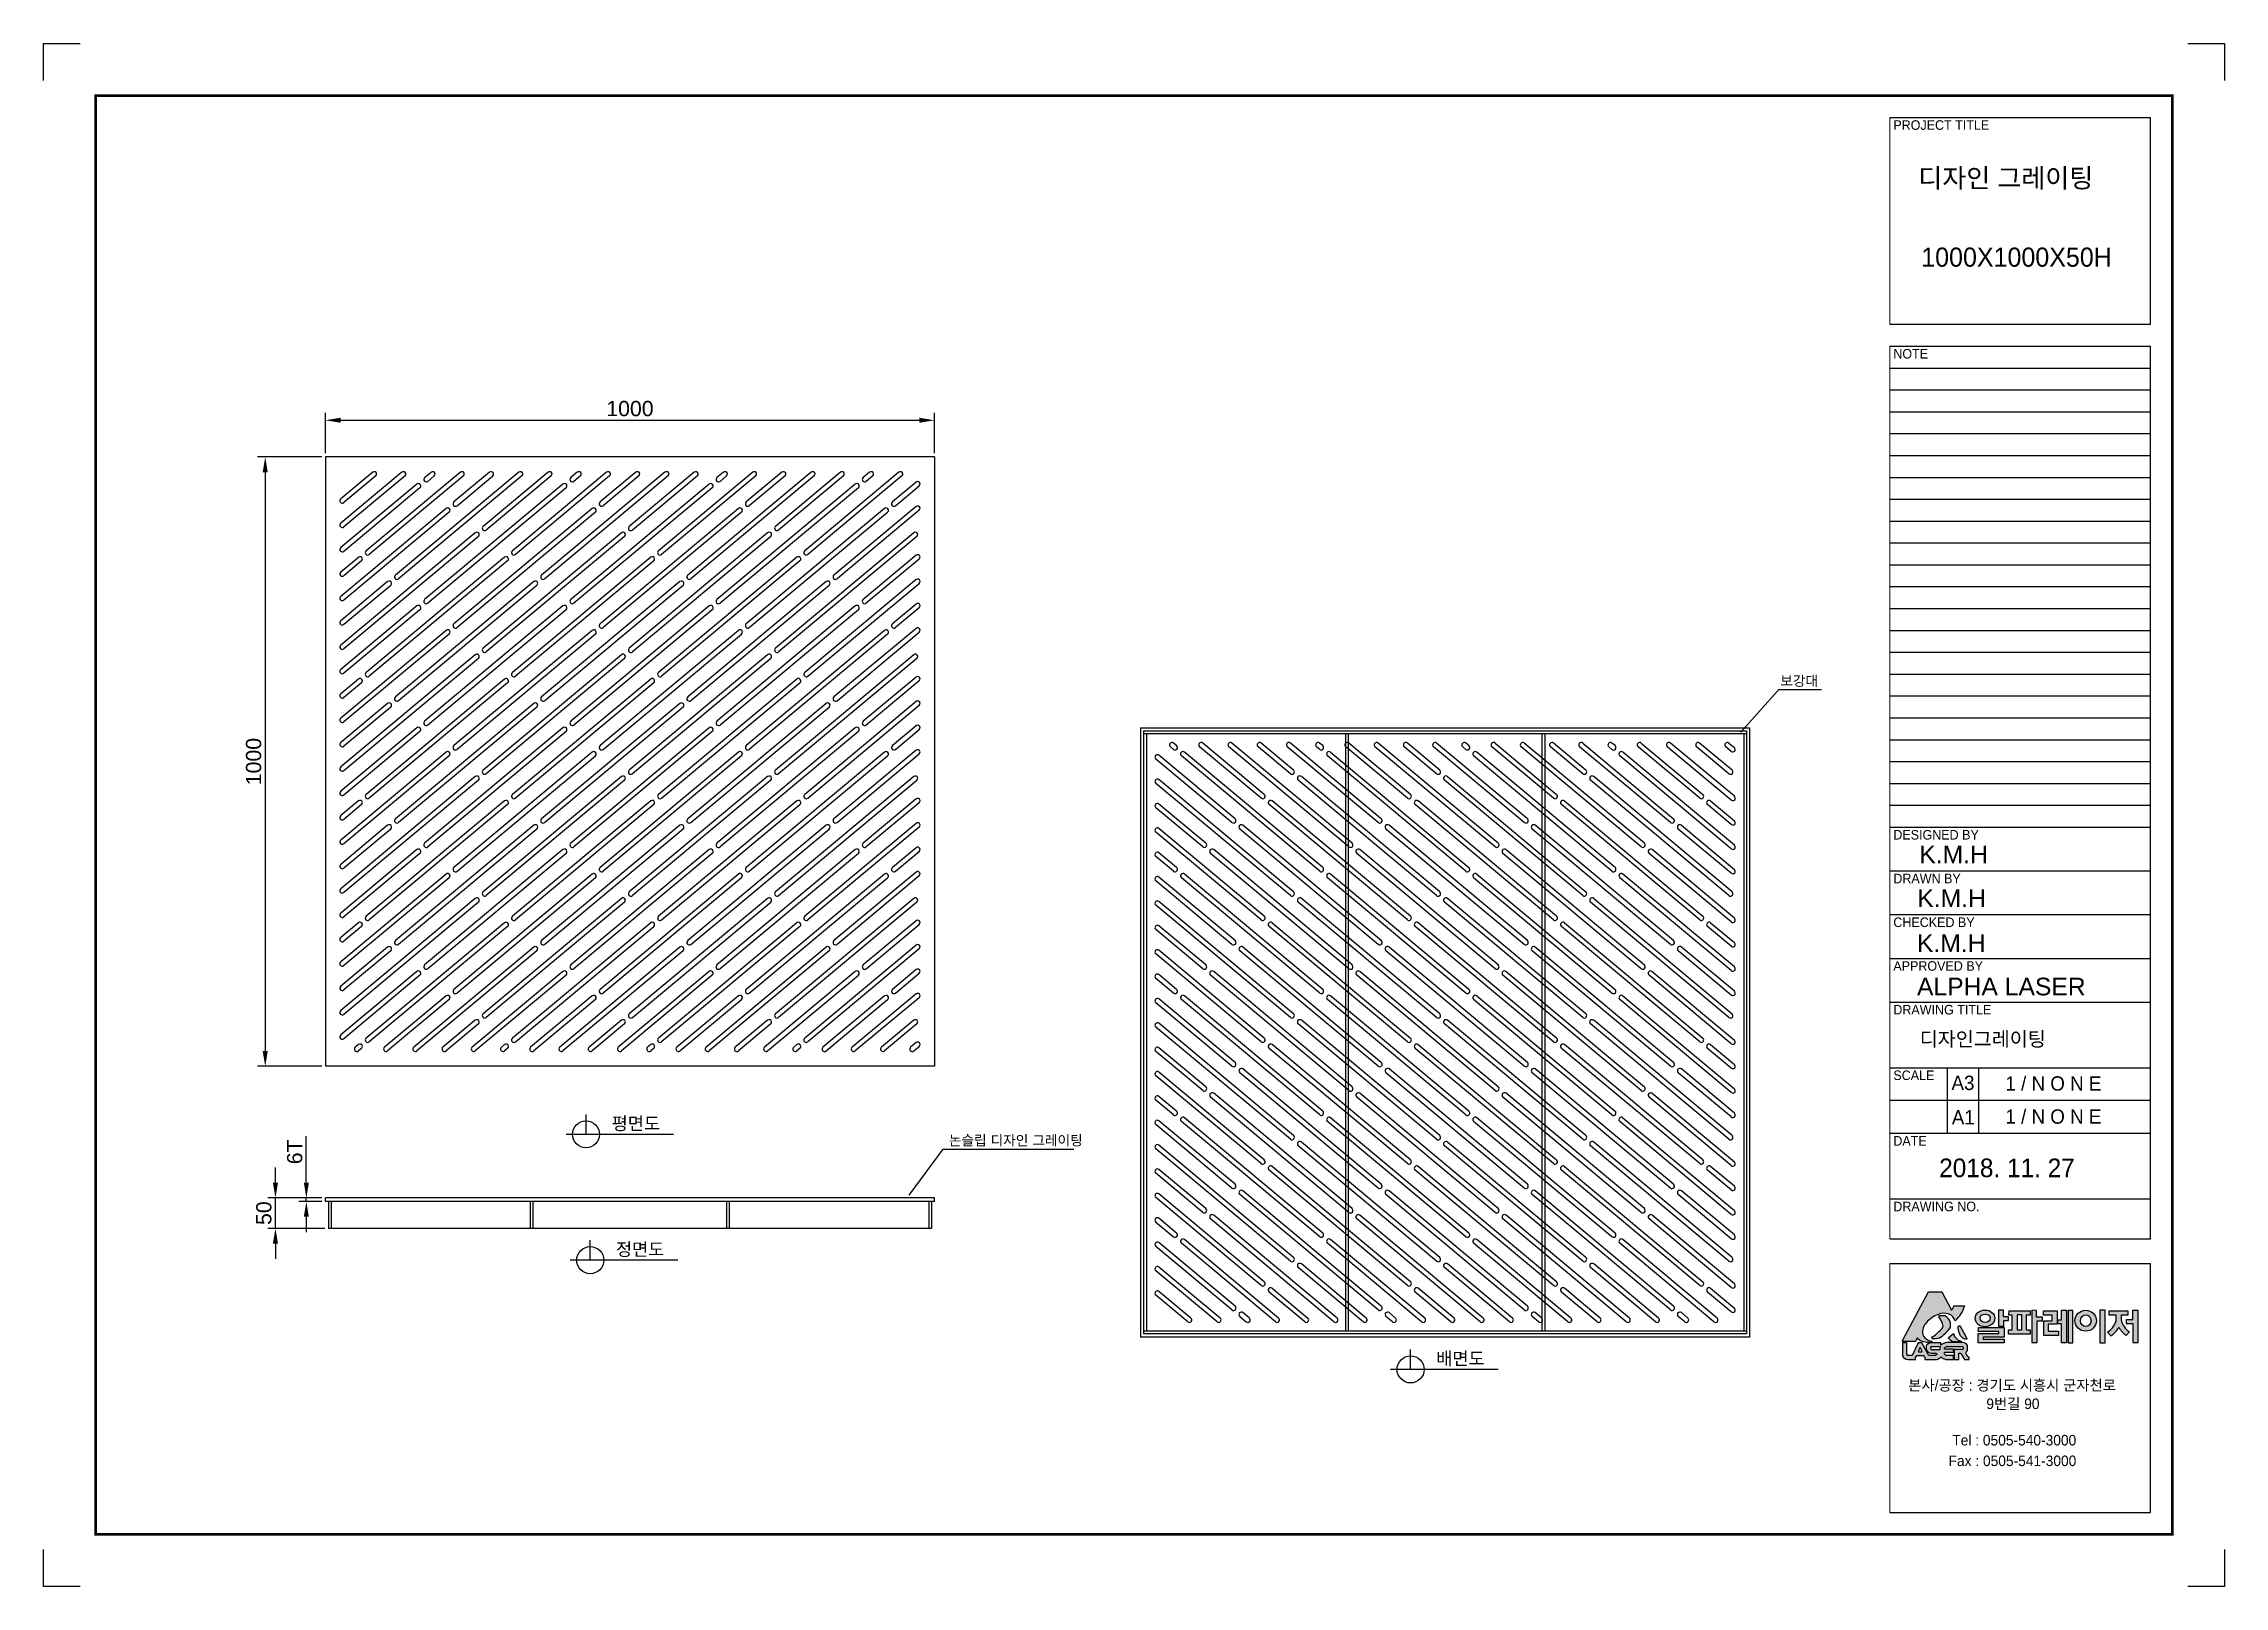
# Model space of a CAD drawing. Header units: millimetres. Extents: x 1719 to 5300, y 908 to 3440.
import ezdxf
from ezdxf.enums import TextEntityAlignment as Align

# ---------------------------------------------------------------- set-up
doc = ezdxf.new("R2010")
doc.units = ezdxf.units.MM
for name, color, linetype in [('LAYOUT', 7, 'Continuous'), ('TEXT', 7, 'Continuous'), ('압연강', 40, 'Continuous')]:
    doc.layers.add(name, color=color, linetype=linetype)
doc.styles.add('H', font='')
doc.styles.get("Standard").update_dxf_attribs({"font": 'arial.ttf'})
doc.styles.get('H').set_extended_font_data('Dotum')
doc.dimstyles.new('ISO-25', dxfattribs={"dimscale": 10, "dimtxt": 2.5, "dimasz": 2.5, "dimexe": 1.25, "dimexo": 0.625, "dimtad": 1, "dimtxsty": 'Standard', "dimcen": 2.5, "dimadec": 0, "dimazin": 0, "dimtfac": 1, "dimtmove": 0, "dimatfit": 3, "dimfxl": 1, "dimarcsym": 0})

msp = doc.modelspace()

# ---------------------------------------------------------------- texts
at = {"style": 'H'}
for s, height, p in [('PROJECT TITLE', 15.701, (4756.361, 3298.362)), ('디자인 그레이팅', 31.402, (4797.383, 3203.535)), ('1000X1000X50H', 31.402, (4802.211, 3073.704)), ('NOTE', 15.701, (4756.361, 2922.943)), ('DESIGNED BY', 15.701, (4756.361, 2133.407)), ('DRAWN BY', 15.701, (4756.361, 2061.631)), ('CHECKED BY', 15.701, (4756.361, 1989.855)), ('APPROVED BY', 15.701, (4756.361, 1918.079)), ('DRAWING TITLE', 15.701, (4756.361, 1846.303)), ('디자인그레이팅', 23.5515, (4799.738, 1794.168)), ('SCALE', 15.701, (4756.361, 1738.639)), ('A3', 23.5515, (4851.875, 1722.303)), ('1 / N O N E', 23.5515, (4940.441, 1721.298)), ('A1', 23.5515, (4852.448, 1665.738)), ('1 / N O N E', 23.5515, (4940.441, 1666.983)), ('DATE', 15.701, (4756.361, 1630.975)), ('2018. 11. 27', 30.61695, (4831.645, 1579.239)), ('DRAWING NO.', 15.701, (4756.361, 1523.311)), ('본사/공장 : 경기도 시흥시 군자천로', 17.2711, (4780.81, 1229.037)), ('9번길 90', 17.2711, (4909.082, 1198.675)), ('Tel : 0505-540-3000', 17.2711, (4853.21, 1138.849)), ('Fax : 0505-541-3000', 17.2711, (4847.07, 1105.022))]:
    msp.add_text(s, height=height, dxfattribs=at).set_placement(p)
at = {"color": 4}
for s, p in [('보강대', (4570.67, 2385.689)), ('논슬립 디자인 그레이팅', (3205.43, 1631.39))]:
    msp.add_text(s, height=16.5, dxfattribs=at).set_placement(p)
for s, p in [('K.M.H', (4799.065, 2094.61)), ('K.M.H', (4795.787, 2022.563)), ('K.M.H', (4795.241, 1948.878)), ('ALPHA LASER', (4795.241, 1877.646))]:
    msp.add_text(s, height=29.0004).set_placement(p)
at = {"layer": 'TEXT'}
for s, p in [('평면도', (2691.589, 1656.777)), ('정면도', (2698.511, 1450.276)), ('배면도', (4045.57, 1270.977))]:
    msp.add_text(s, height=21.125, dxfattribs=at).set_placement(p, align=Align.CENTER)

# ---------------------------------------------------------------- blocks, each defined once
blk = doc.blocks.new('*D3')
at = {"color": 0, "lineweight": -2, "transparency": 16777216}
for p, q in [((2099.7, 1570.2), (2099.7, 1595.2)), ((2175.6, 1545.2), (2087.2, 1545.2)), ((2099.7, 1495.2), (2099.7, 1545.2)), ((2180.6, 1495.2), (2087.2, 1495.2)), ((2099.7, 1470.2), (2099.7, 1445.2))]:
    blk.add_line(p, q, dxfattribs=at)
at = {"color": 0, "transparency": 16777216}
for points in [[(2095.5, 1570.2), (2103.9, 1570.2), (2099.7, 1545.2)], [(2095.5, 1470.2), (2103.9, 1470.2), (2099.7, 1495.2)]]:
    blk.add_solid(points, dxfattribs=at)
at = {"layer": 'Defpoints', "color": 0, "transparency": 16777216}
for p in [(2099.7, 1545.2), (2181.8, 1545.2), (2186.8, 1495.2)]:
    blk.add_point(p, dxfattribs=at)
at = {"color": 0, "transparency": 16777216, "insert": (2080.7, 1520.2), "char_height": 25, "attachment_point": 5, "rotation": 90}
blk.add_mtext('50', dxfattribs=at)
blk = doc.blocks.new('*D4')
at = {"color": 0, "lineweight": -2, "transparency": 16777216}
for p, q in [((2150.4, 1570.2), (2150.4, 1646.4)), ((2175.6, 1545.2), (2137.9, 1545.2)), ((2150.4, 1539.2), (2150.4, 1545.2)), ((2175.6, 1539.2), (2137.9, 1539.2)), ((2150.4, 1514.2), (2150.4, 1489.2))]:
    blk.add_line(p, q, dxfattribs=at)
at = {"color": 0, "transparency": 16777216}
for points in [[(2146.3, 1570.2), (2154.6, 1570.2), (2150.4, 1545.2)], [(2146.3, 1514.2), (2154.6, 1514.2), (2150.4, 1539.2)]]:
    blk.add_solid(points, dxfattribs=at)
at = {"layer": 'Defpoints', "color": 0, "transparency": 16777216}
for p in [(2150.4, 1545.2), (2181.8, 1545.2), (2181.8, 1539.2)]:
    blk.add_point(p, dxfattribs=at)
at = {"color": 0, "transparency": 16777216, "insert": (2131.4, 1620.8), "char_height": 25, "attachment_point": 5, "rotation": 90}
blk.add_mtext('6T', dxfattribs=at)
blk = doc.blocks.new('*D6')
at = {"color": 0, "lineweight": -2, "transparency": 16777216}
for p, q in [((2181.8, 2767.6), (2181.8, 2834.1)), ((3181.8, 2767.6), (3181.8, 2834.1)), ((2206.8, 2821.6), (3156.8, 2821.6))]:
    blk.add_line(p, q, dxfattribs=at)
at = {"color": 0, "transparency": 16777216}
for points in [[(2206.8, 2825.8), (2206.8, 2817.5), (2181.8, 2821.6)], [(3156.8, 2825.8), (3156.8, 2817.5), (3181.8, 2821.6)]]:
    blk.add_solid(points, dxfattribs=at)
at = {"layer": 'Defpoints', "color": 0, "transparency": 16777216}
for p in [(3181.8, 2821.6), (2181.8, 2761.4), (3181.8, 2761.4)]:
    blk.add_point(p, dxfattribs=at)
at = {"color": 0, "transparency": 16777216, "insert": (2681.8, 2840.7), "char_height": 25, "attachment_point": 5}
blk.add_mtext('1000', dxfattribs=at)
blk = doc.blocks.new('*D7')
at = {"color": 0, "lineweight": -2, "transparency": 16777216}
for p, q in [((2175.6, 2761.4), (2070.4, 2761.4)), ((2082.9, 2736.4), (2082.9, 1786.4)), ((2175.6, 1761.4), (2070.4, 1761.4))]:
    blk.add_line(p, q, dxfattribs=at)
at = {"color": 0, "transparency": 16777216}
for points in [[(2078.7, 2736.4), (2087.1, 2736.4), (2082.9, 2761.4)], [(2078.7, 1786.4), (2087.1, 1786.4), (2082.9, 1761.4)]]:
    blk.add_solid(points, dxfattribs=at)
at = {"layer": 'Defpoints', "color": 0, "transparency": 16777216}
for p in [(2181.8, 2761.4), (2082.9, 1761.4), (2181.8, 1761.4)]:
    blk.add_point(p, dxfattribs=at)
at = {"color": 0, "transparency": 16777216, "insert": (2063.9, 2261.4), "char_height": 25, "attachment_point": 5, "rotation": 90}
blk.add_mtext('1000', dxfattribs=at)

# ---------------------------------------------------------------- dimensions: what is measured, and where the dimension line sits
dim = msp.add_linear_dim(base=(3181.835, 2821.646), p1=(2181.835, 2761.38), p2=(3181.835, 2761.38), dimstyle='ISO-25')
dim.commit()
dim.dimension.update_dxf_attribs({"geometry": '*D6', "text_midpoint": (2681.835, 2840.66)})
for base, p1, p2, picture, middle in [((2082.889, 1761.38), (2181.835, 2761.38), (2181.835, 1761.38), '*D7', (2063.875, 2261.38)), ((2099.689, 1545.195), (2186.835, 1495.195), (2181.835, 1545.195), '*D3', (2080.674, 1520.195))]:
    dim = msp.add_linear_dim(base=base, p1=p1, p2=p2, angle=90, dimstyle='ISO-25')
    dim.commit()
    dim.dimension.update_dxf_attribs({"geometry": picture, "text_midpoint": middle})
dim = msp.add_linear_dim(base=(2150.422, 1545.195), p1=(2181.835, 1539.195), p2=(2181.835, 1545.195), angle=90, text='<>T', dimstyle='ISO-25')
dim.commit()
dim.dimension.update_dxf_attribs({"geometry": '*D4', "text_midpoint": (2131.408, 1620.818)})

# ---------------------------------------------------------------- hatches: boundary and pattern name
h = msp.add_hatch(color=256)
h.dxf.hatch_style = 1
h.set_gradient(color1=(255, 0, 0), color2=(255, 159, 127), tint=1)
h.paths.add_polyline_path([(4771.353, 1311.169), (4771.265, 1309.448), (4792.044, 1309.448, 0.21428371), (4795.045, 1314.215, -0.65582827), (4796.474, 1314.611, 0.18566975), (4808.819, 1309.001, 0.14885116), (4819.485, 1308.973, 0.40417411), (4819.792, 1310.139, -0.31673285), (4804.445, 1322.229, -0.22153353), (4810.66, 1340.651, -0.10506606), (4829.845, 1354.019, -0.18522871), (4847.749, 1354.608, -0.19606385), (4857.882, 1343.403, 0.14159657), (4873.557, 1368.073), (4855.722, 1368.257), (4855.353, 1365.861), (4854, 1363.649), (4851.909, 1360.884), (4835.738, 1390.88), (4814.072, 1391.059)])
h.paths.add_polyline_path([(4831.076, 1325.831, -0.08302958), (4819.129, 1316.417, 0.23003429), (4820.355, 1314.65, 0.02120436), (4829.237, 1314.746, 0.13784813), (4839.371, 1320.831, 0.05763819), (4850.235, 1332.744, 0.06043638), (4850.117, 1339.639, 0.2375005), (4841.222, 1351.738), (4830.824, 1351.738), (4830.824, 1350.21, -0.12118266), (4838.413, 1334.774, -0.13516742)], flags=17)
h.paths.add_polyline_path([(4856.83, 1317.913), (4855.095, 1322.612), (4846.142, 1315.367, 0.04437814), (4854.043, 1309.037), (4867.625, 1309.585), (4867.625, 1310.132), (4862.844, 1311.673)], flags=17)
h.paths.add_polyline_path([(4865.391, 1321.348), (4866.791, 1319.033), (4871.232, 1314.499), (4873.892, 1313.445), (4876.92, 1313.445), (4876.887, 1314.582), (4872.061, 1323.614), (4865.458, 1335.815), (4862.565, 1334.25), (4862.565, 1330.041), (4864.618, 1324.411)])
h.paths.add_polyline_path([(4780.615, 1286.747, -0.41915539), (4777.875, 1289.254), (4777.875, 1307.732), (4771.231, 1307.732), (4771.231, 1286.429, 0.25445661), (4780.076, 1279.843), (4792.924, 1279.843), (4792.924, 1283.163), (4794.834, 1286.641), (4805.577, 1286.641), (4808.043, 1283.26), (4808.043, 1279.843), (4826.99, 1279.843, 0.1904791), (4834.73, 1284.443, 0.14773497), (4842.373, 1280.178), (4855.279, 1280.178), (4855.279, 1286.738), (4843.419, 1286.738, -0.05244857), (4840.511, 1288.8), (4840.511, 1291.871), (4855.082, 1291.871), (4855.082, 1296.852), (4840.462, 1296.852), (4840.462, 1299.068, -0.04476099), (4844.286, 1301.341), (4869.849, 1301.341, -0.64883607), (4870.391, 1296.382), (4856.495, 1296.382), (4856.495, 1279.984), (4863.941, 1279.984), (4863.941, 1290.624), (4866.488, 1290.624, 0.01692036), (4873.126, 1280.042), (4881.071, 1280.042), (4881.071, 1282.172, -0.02431798), (4874.701, 1290.448, 0.06490835), (4878.358, 1295.275), (4878.358, 1302.675, 0.2290019), (4870.124, 1308.029), (4844.34, 1308.029, 0.12700309), (4834.293, 1303.431), (4834.293, 1307.574), (4818.189, 1307.574, 0.22688985), (4810.166, 1301.877), (4810.166, 1295.791, 0.19348323), (4818.926, 1290.33), (4826.755, 1290.33, 0.03004557), (4828.262, 1288.716, 0.13671569), (4825.626, 1286.278), (4814.413, 1286.278), (4803.356, 1307.175), (4797.421, 1307.175), (4787.338, 1286.747)])
h.paths.add_polyline_path([(4797.676, 1292.359), (4797.676, 1294.477), (4800.162, 1299.405), (4803.181, 1294.217), (4803.181, 1292.359)], flags=16)
h.paths.add_polyline_path([(4819.624, 1301.348), (4833.097, 1301.386), (4832.514, 1295.878), (4820.119, 1295.878, -0.92495809)], flags=16)
edge = h.paths.add_edge_path()
edge.add_ellipse((4906.909, 1347.431), major_axis=(-16.12, -0.218), ratio=0.85059813, start_angle=0, end_angle=360)
edge = h.paths.add_edge_path(flags=16)
edge.add_ellipse((4907.127, 1347.711), major_axis=(-8.184, 0), ratio=0.84336764, start_angle=0, end_angle=360)
h.paths.add_polyline_path([(4938.381, 1332.457), (4896.044, 1332.457), (4895.779, 1325.925), (4929.42, 1325.925), (4929.42, 1322.541), (4895.896, 1322.541), (4895.896, 1307.331), (4938.259, 1307.331), (4938.259, 1313.321), (4904.038, 1313.321), (4904.038, 1316.563), (4938.381, 1316.563)])
h.paths.add_polyline_path([(4929.291, 1334.927), (4937.633, 1334.927), (4937.633, 1343.946), (4945.726, 1343.946), (4945.726, 1350.166), (4937.011, 1350.166), (4937.011, 1361.175), (4929.291, 1361.051)])
h.paths.add_polyline_path([(4951.53, 1352.879), (4951.53, 1328.774), (4945.363, 1328.774), (4945.363, 1321.678), (4981.123, 1321.678), (4981.123, 1328.712), (4974.705, 1328.712), (4974.705, 1352.89), (4980.873, 1352.89), (4980.873, 1359.986), (4946.608, 1359.986), (4946.234, 1352.879)])
h.paths.add_polyline_path([(4959.504, 1353.315), (4967.105, 1353.128), (4967.105, 1328.728), (4959.504, 1328.728)], flags=16)
h.paths.add_polyline_path([(4991.728, 1349.552), (4991.728, 1360.605), (4984.054, 1361.003), (4984.054, 1307.632), (4992.325, 1307.632), (4992.325, 1343.677), (5001.395, 1343.677), (5001.395, 1349.552)])
h.paths.add_polyline_path([(5010.621, 1337.982), (5025.269, 1337.982), (5025.269, 1360.028), (5003.017, 1360.028), (5003.078, 1352.915), (5017.414, 1352.915), (5017.414, 1343.556), (5003.39, 1343.556), (5003.39, 1319.331), (5027.387, 1319.331), (5027.387, 1326.742), (5010.621, 1326.742)])
h.paths.add_polyline_path([(5032.386, 1307.557), (5040.551, 1307.557), (5040.551, 1360.916), (5032.446, 1360.916), (5032.446, 1344.833), (5026.461, 1344.833), (5026.363, 1338.646), (5032.386, 1338.646)])
h.paths.add_polyline_path([(5043.634, 1307.496), (5051.016, 1307.496), (5051.016, 1360.52), (5043.634, 1360.52)])
edge = h.paths.add_edge_path()
edge.add_ellipse((5072.266, 1343.635), major_axis=(-17.657, 0), ratio=0.97440093, start_angle=0, end_angle=360)
edge = h.paths.add_edge_path(flags=16)
edge.add_ellipse((5072.329, 1343.635), major_axis=(0, -9.662), ratio=0.89757008, start_angle=0, end_angle=360)
h.paths.add_polyline_path([(5095.232, 1307.296), (5104.116, 1307.296), (5104.116, 1360.844), (5095.232, 1360.764)])
h.paths.add_polyline_path([(5126.847, 1332.89, 0.12138521), (5138.942, 1319.402), (5143.987, 1325.302, -0.19692761), (5130.35, 1345.257), (5130.35, 1352.858), (5141.703, 1352.858), (5141.703, 1360.066), (5110.288, 1360.066), (5110.288, 1353.014), (5121.729, 1353.014), (5121.729, 1342.256, -0.18109708), (5107.854, 1324.678), (5113.581, 1318.857, 0.10922561)])
h.paths.add_polyline_path([(5158.232, 1360.934), (5149.793, 1360.934), (5149.793, 1345.782), (5138.661, 1345.782), (5138.661, 1338.803), (5149.627, 1338.803), (5149.627, 1307.759), (5158.232, 1307.759)])

# ---------------------------------------------------------------- linework, layer by layer
for p, q in [((1719.009, 3439.843), (1779.301, 3439.843)), ((1719.009, 3379.551), (1719.009, 3439.843)), ((5239.686, 3439.843), (5299.978, 3439.843)), ((5299.978, 3439.843), (5299.978, 3379.551)), ((4750.644, 3318.694), (5178.829, 3318.694)), ((5178.829, 2979.163), (5178.829, 3318.694)), ((4750.644, 2979.163), (5178.829, 2979.163)), ((4750.644, 2943.275), (5178.829, 2943.275)), ((5178.829, 1477.873), (5178.829, 2943.275)), ((4750.644, 2907.387), (5178.829, 2907.387)), ((4750.644, 2871.499), (5178.829, 2871.499)), ((4750.644, 2835.611), (5178.829, 2835.611)), ((4750.644, 2799.723), (5178.829, 2799.723)), ((3181.835, 2761.38), (2181.835, 2761.38)), ((2181.835, 2761.38), (2181.835, 1761.38)), ((3181.835, 2761.38), (3181.835, 1761.38)), ((4750.644, 2763.835), (5178.829, 2763.835)), ((4750.644, 2727.947), (5178.829, 2727.947)), ((4750.644, 2692.059), (5178.829, 2692.059)), ((4750.644, 2656.171), (5178.829, 2656.171)), ((4750.644, 2620.283), (5178.829, 2620.283)), ((4750.644, 2584.395), (5178.829, 2584.395)), ((4750.644, 2548.507), (5178.829, 2548.507)), ((4750.644, 2512.619), (5178.829, 2512.619)), ((4750.644, 2476.731), (5178.829, 2476.731)), ((4750.644, 2440.843), (5178.829, 2440.843)), ((4750.644, 2404.955), (5178.829, 2404.955)), ((4750.644, 2369.067), (5178.829, 2369.067)), ((4750.644, 2333.179), (5178.829, 2333.179)), ((3520.344, 2316.86), (4520.344, 2316.86)), ((3520.344, 2316.86), (3520.344, 1316.86)), ((3525.344, 2311.86), (4515.344, 2311.86)), ((3525.344, 2311.86), (3525.344, 1321.86)), ((3525.344, 2307.36), (4515.344, 2307.36)), ((3529.844, 2307.36), (3529.844, 1326.36)), ((3856.844, 2307.36), (3856.844, 1326.36)), ((3861.344, 2307.36), (3861.344, 1326.36)), ((4179.344, 2307.36), (4179.344, 1326.36)), ((4183.844, 2307.36), (4183.844, 1326.36)), ((4510.844, 2307.36), (4510.844, 1326.36)), ((4515.344, 2311.86), (4515.344, 1321.86)), ((4520.344, 2316.86), (4520.344, 1316.86)), ((4750.644, 2297.291), (5178.829, 2297.291)), ((4750.644, 2261.403), (5178.829, 2261.403)), ((4750.644, 2225.515), (5178.829, 2225.515)), ((4750.644, 2189.627), (5178.829, 2189.627)), ((4750.644, 2153.739), (5178.829, 2153.739)), ((4750.644, 2081.963), (5178.829, 2081.963)), ((4750.644, 2010.187), (5178.829, 2010.187)), ((4750.644, 1938.411), (5178.829, 1938.411)), ((4750.644, 1866.635), (5178.829, 1866.635)), ((3181.835, 1761.38), (2181.835, 1761.38)), ((4750.644, 1758.971), (5178.829, 1758.971)), ((4844.5, 1758.971), (4844.5, 1651.307)), ((4895.966, 1758.971), (4895.966, 1651.307)), ((5178.829, 1705.139), (4750.644, 1705.139)), ((2753.315, 1649.488), (2576.902, 1649.488)), ((2609.673, 1649.488), (2609.673, 1682.259)), ((4750.644, 1651.307), (5178.829, 1651.307)), ((3181.835, 1545.195), (2181.835, 1545.195)), ((2181.835, 1539.195), (2181.835, 1545.195)), ((3181.835, 1539.195), (3181.835, 1545.195)), ((4750.644, 1543.643), (5178.829, 1543.643)), ((3181.835, 1539.195), (2181.835, 1539.195)), ((2186.835, 1539.195), (2186.835, 1495.195)), ((2191.335, 1539.195), (2191.335, 1495.195)), ((2518.335, 1495.195), (2518.335, 1539.195)), ((2522.835, 1495.195), (2522.835, 1539.195)), ((2840.835, 1495.195), (2840.835, 1539.195)), ((2845.335, 1495.195), (2845.335, 1539.195)), ((3172.335, 1539.195), (3172.335, 1495.195)), ((3176.835, 1539.195), (3176.835, 1495.195)), ((3176.835, 1495.195), (2186.835, 1495.195)), ((2616.595, 1442.987), (2616.595, 1475.758)), ((4750.644, 1477.873), (5178.829, 1477.873)), ((2760.237, 1442.987), (2583.824, 1442.987)), ((4750.644, 1437.794), (5178.829, 1437.794)), ((5178.829, 1028.735), (5178.829, 1437.794)), ((4771.353, 1311.169), (4814.072, 1391.059)), ((4814.072, 1391.059), (4835.738, 1390.88)), ((4835.738, 1390.88), (4851.909, 1360.884)), ((4851.909, 1360.884), (4854, 1363.649)), ((4854, 1363.649), (4855.353, 1365.861)), ((4855.353, 1365.861), (4855.722, 1368.257)), ((4855.722, 1368.257), (4873.557, 1368.073)), ((4937.011, 1361.175), (4929.291, 1361.051)), ((4929.291, 1361.051), (4929.291, 1334.927)), ((4937.011, 1350.166), (4937.011, 1361.175)), ((4984.054, 1361.003), (4984.054, 1307.632)), ((4991.728, 1360.605), (4984.054, 1361.003)), ((5032.446, 1344.833), (5032.446, 1360.916)), ((5032.446, 1360.916), (5040.551, 1360.916)), ((5040.551, 1360.916), (5040.551, 1307.557)), ((5104.116, 1360.844), (5095.232, 1360.764)), ((5104.116, 1307.296), (5104.116, 1360.844)), ((5149.793, 1345.782), (5149.793, 1360.934)), ((5149.793, 1360.934), (5158.232, 1360.934)), ((5158.232, 1307.759), (5158.232, 1360.934)), ((4515.344, 1326.36), (3525.344, 1326.36)), ((4841.222, 1351.738), (4830.824, 1351.738)), ((4830.824, 1351.738), (4830.824, 1350.21)), ((4862.565, 1334.25), (4865.458, 1335.815)), ((4862.565, 1330.041), (4862.565, 1334.25)), ((4864.618, 1324.411), (4862.565, 1330.041)), ((4865.504, 1335.731), (4872.061, 1323.614)), ((4895.779, 1325.925), (4896.044, 1332.457)), ((4929.42, 1325.925), (4895.779, 1325.925)), ((4896.044, 1332.457), (4938.381, 1332.457)), ((4929.291, 1334.927), (4937.633, 1334.927)), ((4929.42, 1322.541), (4929.42, 1325.925)), ((4945.726, 1350.166), (4937.011, 1350.166)), ((4937.633, 1334.927), (4937.633, 1343.946)), ((4937.633, 1343.946), (4945.726, 1343.946)), ((4938.381, 1332.457), (4938.381, 1316.563)), ((4945.363, 1321.678), (4945.363, 1328.774)), ((4945.363, 1328.774), (4951.53, 1328.774)), ((4945.726, 1343.946), (4945.726, 1350.166)), ((4946.234, 1352.879), (4946.608, 1359.986)), ((4951.53, 1352.879), (4946.234, 1352.879)), ((4946.608, 1359.986), (4980.873, 1359.986)), ((4951.53, 1328.774), (4951.53, 1352.879)), ((4959.504, 1353.315), (4959.504, 1328.728)), ((4967.105, 1353.128), (4959.504, 1353.315)), ((4959.504, 1328.728), (4967.105, 1328.728)), ((4967.105, 1328.728), (4967.105, 1353.128)), ((4980.873, 1352.89), (4974.705, 1352.89)), ((4974.705, 1352.89), (4974.705, 1328.712)), ((4974.705, 1328.712), (4981.123, 1328.712)), ((4980.873, 1359.986), (4980.873, 1352.89)), ((4981.123, 1328.712), (4981.123, 1321.678)), ((4991.728, 1349.552), (4991.728, 1360.605)), ((5001.395, 1349.552), (4991.728, 1349.552)), ((4992.325, 1307.632), (4992.325, 1343.677)), ((4992.325, 1343.677), (5001.395, 1343.677)), ((5001.395, 1343.677), (5001.395, 1349.552)), ((5003.017, 1360.028), (5025.269, 1360.028)), ((5003.078, 1352.915), (5003.017, 1360.028)), ((5017.414, 1352.915), (5003.078, 1352.915)), ((5003.39, 1319.331), (5003.39, 1343.556)), ((5003.39, 1343.556), (5017.414, 1343.556)), ((5025.269, 1337.982), (5010.621, 1337.982)), ((5010.621, 1337.982), (5010.621, 1326.742)), ((5010.621, 1326.742), (5027.387, 1326.742)), ((5017.414, 1343.556), (5017.414, 1352.915)), ((5025.269, 1360.028), (5025.269, 1337.982)), ((5026.363, 1338.646), (5026.461, 1344.833)), ((5032.386, 1338.646), (5026.363, 1338.646)), ((5026.461, 1344.833), (5032.446, 1344.833)), ((5027.387, 1326.742), (5027.387, 1319.331)), ((5032.386, 1307.557), (5032.386, 1338.646)), ((5043.634, 1360.52), (5043.634, 1307.496)), ((5051.016, 1360.52), (5043.634, 1360.52)), ((5051.016, 1307.496), (5051.016, 1360.52)), ((5095.232, 1360.764), (5095.232, 1307.296)), ((5110.288, 1360.066), (5141.703, 1360.066)), ((5110.288, 1360.066), (5110.288, 1353.014)), ((5110.288, 1353.014), (5121.729, 1353.014)), ((5121.729, 1353.014), (5121.729, 1342.256)), ((5141.703, 1352.858), (5130.35, 1352.858)), ((5130.35, 1352.858), (5130.35, 1345.257)), ((5138.661, 1345.782), (5138.661, 1338.803)), ((5138.661, 1345.782), (5149.793, 1345.782)), ((5138.661, 1338.803), (5149.627, 1338.803)), ((5143.987, 1325.302), (5138.942, 1319.402)), ((5141.703, 1360.066), (5141.703, 1352.858)), ((5149.627, 1338.803), (5149.627, 1307.759)), ((4520.344, 1316.86), (3520.344, 1316.86)), ((4515.344, 1321.86), (3525.344, 1321.86)), ((3963.653, 1263.689), (3963.653, 1296.46)), ((4771.231, 1307.732), (4777.875, 1307.732)), ((4771.231, 1307.732), (4771.231, 1286.429)), ((4771.265, 1309.448), (4771.353, 1311.169)), ((4792.044, 1309.448), (4771.265, 1309.448)), ((4777.875, 1307.732), (4777.875, 1289.254)), ((4797.421, 1307.175), (4787.338, 1286.747)), ((4803.356, 1307.175), (4797.421, 1307.175)), ((4800.162, 1299.405), (4797.676, 1294.477)), ((4797.676, 1294.477), (4797.676, 1292.359)), ((4797.676, 1292.359), (4803.181, 1292.359)), ((4803.181, 1294.217), (4800.162, 1299.405)), ((4803.181, 1292.359), (4803.181, 1294.217)), ((4814.413, 1286.278), (4803.356, 1307.175)), ((4810.166, 1301.877), (4810.166, 1295.791)), ((4834.293, 1307.574), (4818.189, 1307.574)), ((4818.926, 1290.33), (4826.755, 1290.33)), ((4819.624, 1301.348), (4833.097, 1301.386)), ((4832.514, 1295.878), (4820.051, 1295.878)), ((4833.097, 1301.386), (4832.514, 1295.878)), ((4834.293, 1303.431), (4834.293, 1307.574)), ((4840.462, 1296.852), (4840.462, 1299.068)), ((4855.082, 1296.852), (4840.462, 1296.852)), ((4840.511, 1288.8), (4840.511, 1291.871)), ((4840.511, 1291.871), (4855.082, 1291.871)), ((4844.286, 1301.341), (4869.849, 1301.341)), ((4870.124, 1308.029), (4844.34, 1308.029)), ((4846.142, 1315.367), (4855.095, 1322.612)), ((4867.625, 1309.585), (4854.043, 1309.037)), ((4855.082, 1291.871), (4855.082, 1296.852)), ((4855.095, 1322.612), (4856.83, 1317.913)), ((4870.391, 1296.382), (4856.495, 1296.382)), ((4856.495, 1296.382), (4856.495, 1279.984)), ((4856.83, 1317.913), (4862.844, 1311.673)), ((4862.844, 1311.673), (4867.625, 1310.132)), ((4863.941, 1279.984), (4863.941, 1290.624)), ((4863.941, 1290.624), (4866.488, 1290.624)), ((4865.391, 1321.348), (4864.618, 1324.411)), ((4866.791, 1319.033), (4865.391, 1321.348)), ((4871.232, 1314.499), (4866.791, 1319.033)), ((4867.625, 1310.132), (4867.625, 1309.585)), ((4873.892, 1313.445), (4871.232, 1314.499)), ((4872.061, 1323.614), (4876.887, 1314.582)), ((4876.92, 1313.445), (4873.892, 1313.445)), ((4876.887, 1314.582), (4876.92, 1313.445)), ((4878.358, 1295.275), (4878.358, 1302.675)), ((4895.896, 1307.331), (4895.896, 1322.541)), ((4895.896, 1322.541), (4929.42, 1322.541)), ((4938.259, 1307.331), (4895.896, 1307.331)), ((4938.381, 1316.563), (4904.038, 1316.563)), ((4904.038, 1316.563), (4904.038, 1313.321)), ((4904.038, 1313.321), (4938.259, 1313.321)), ((4938.259, 1313.321), (4938.259, 1307.331)), ((4981.123, 1321.678), (4945.363, 1321.678)), ((4984.054, 1307.632), (4992.325, 1307.632)), ((5027.387, 1319.331), (5003.39, 1319.331)), ((5040.551, 1307.557), (5032.386, 1307.557)), ((5043.634, 1307.496), (5051.016, 1307.496)), ((5095.232, 1307.296), (5104.116, 1307.296)), ((5107.854, 1324.678), (5113.581, 1318.857)), ((5149.627, 1307.759), (5158.232, 1307.759)), ((4107.296, 1263.689), (3930.882, 1263.689)), ((4780.076, 1279.843), (4792.924, 1279.843)), ((4787.338, 1286.747), (4780.34, 1286.747)), ((4792.924, 1283.163), (4794.834, 1286.641)), ((4792.924, 1279.843), (4792.924, 1283.163)), ((4794.834, 1286.641), (4805.577, 1286.641)), ((4805.577, 1286.641), (4808.043, 1283.26)), ((4808.043, 1283.26), (4808.043, 1279.843)), ((4808.043, 1279.843), (4826.99, 1279.843)), ((4825.626, 1286.278), (4814.413, 1286.278)), ((4842.373, 1280.178), (4855.279, 1280.178)), ((4855.279, 1286.738), (4843.419, 1286.738)), ((4855.279, 1280.178), (4855.279, 1286.738)), ((4856.495, 1279.984), (4863.941, 1279.984)), ((4873.126, 1280.042), (4881.071, 1280.042)), ((4881.071, 1280.042), (4881.071, 1282.172)), ((4750.644, 1028.735), (5178.829, 1028.735)), ((1719.009, 907.586), (1719.009, 967.878)), ((5299.978, 967.878), (5299.978, 907.586)), ((1779.301, 907.586), (1719.009, 907.586)), ((5299.978, 907.586), (5239.686, 907.586))]:
    msp.add_line(p, q)
at = {"color": 0, "lineweight": 20}
for p, q in [((4750.644, 2979.163), (4750.644, 3318.694)), ((4750.644, 1477.873), (4750.644, 2943.275)), ((4750.644, 1028.735), (4750.644, 1437.794))]:
    msp.add_line(p, q, dxfattribs=at)
at = {"color": 4}
for p, q in [((4505.983, 2309.629), (4568.104, 2379.792)), ((4568.104, 2379.792), (4638.627, 2379.792)), ((3140.141, 1549.876), (3196.229, 1624.95)), ((3196.229, 1624.95), (3410.932, 1624.95))]:
    msp.add_line(p, q, dxfattribs=at)
for centre in [(2609.673, 1649.488), (2616.595, 1442.987), (3963.653, 1263.689)]:
    msp.add_circle(centre, 22.209)
for centre, radius, start, end in [((4823.037, 1382.857), 52.639, 311.450856, 343.688092), ((4827.322, 1324.77), 23.017, 136.374935, 186.339734), ((4851.71, 1302.19), 56.253, 112.874191, 136.864774), ((4810.66, 1340.651), 8.407257610087983e-13, 159.499335, 330.642246), ((4796.953, 1356.848), 46.113, 298.744002, 317.729432), ((4839.565, 1330.978), 25.008, 70.897875, 112.875146), ((4803.24, 1327.066), 36.008, 12.360482, 39.998737), ((4818.506, 1343.624), 21.785, 305.237908, 336.029381), ((4793.304, 1373.751), 70.162, 311.040269, 324.23537), ((4833.652, 1336.853), 16.7, 9.603428, 63.04441), ((4839.077, 1336.582), 20.004, 19.937496, 64.30917), ((4821.759, 1335.707), 28.629, 354.060111, 7.894282), ((5091.322, 1351.993), 31.928, 301.183897, 342.243286), ((5088.476, 1355.874), 44.728, 304.144287, 329.078111), ((5160.264, 1350.69), 37.862, 208.042123, 235.726125), ((5161.52, 1351.92), 31.873, 192.066379, 236.628652), ((4780.477, 1289.347), 2.604, 182.061918, 266.973053), ((4788.238, 1315.172), 6.874, 303.622917, 352.00729), ((4795.845, 1314.103), 0.808, 38.969526, 171.952327), ((4809.94, 1327.856), 18.888, 224.525084, 266.598355), ((4796.474, 1314.611), 6.429079348890809e-13, 41.27589, 185.355825), ((4820.704, 1327.082), 16.968, 196.62086, 266.919681), ((4814.198, 1326.503), 18.31, 252.915246, 285.363177), ((4820.132, 1296.34), 11.401, 99.810014, 150.943632), ((4821.337, 1303.956), 13.837, 216.162997, 259.964855), ((4820.085, 1298.632), 2.754, 99.63864, 269.291235), ((4819.035, 1309.715), 0.868, 270.941248, 29.231829), ((4821.561, 1316.796), 2.461, 188.84762, 240.666143), ((4823.662, 1419.374), 104.776, 268.191046, 273.049999), ((4840.932, 1302.048), 18.392, 219.576346, 226.460213), ((4823.479, 1335.818), 21.845, 285.284059, 316.678667), ((4848.222, 1286.272), 22.101, 100.116137, 129.068103), ((4855.045, 1278.89), 24.896, 115.603417, 125.855038), ((4885.68, 1356.625), 57.145, 226.21908, 236.38313), ((5026.102, 1383.393), 184.616, 210.165655, 214.043147), ((4869.013, 1298.741), 2.732, 300.282236, 72.190083), ((4868.702, 1296.834), 11.285, 31.170272, 82.764029), ((4858.018, 1306.889), 23.423, 315.418233, 330.273293), ((4962.921, 1351.76), 107.433, 214.798961, 220.371132), ((4781.705, 1291.264), 11.536, 204.778695, 261.883955), ((4831.317, 1282.766), 6.688, 117.182533, 148.322406), ((4825.042, 1291.933), 12.245, 279.151715, 322.289549), ((4845.61, 1294.962), 15.134, 224.033536, 257.648747), ((4851.764, 1301.594), 17.039, 228.666746, 240.676069)]:
    msp.add_arc(centre, radius, start, end)
for centre, major_axis, ratio in [((4906.909, 1347.431), (-16.12, -0.218), 0.85059813), ((5072.266, 1343.635), (-17.657, 0), 0.97440093), ((4907.127, 1347.711), (-8.184, 0), 0.84336764), ((5072.329, 1343.635), (0, -9.662), 0.89757008)]:
    msp.add_ellipse(centre, major_axis=major_axis, ratio=ratio)
at = {"layer": 'LAYOUT'}
for p, q in [((5214.717, 3354.582), (4159.61, 3354.582)), ((5214.717, 3117.721), (5214.717, 3354.582)), ((5214.717, 992.847), (5214.717, 1376.523)), ((1804.27, 1095.161), (1804.27, 992.847)), ((4234.213, 992.847), (5214.717, 992.847))]:
    msp.add_line(p, q, dxfattribs=at)
at = {"layer": 'LAYOUT', "const_width": 4.263}
msp.add_lwpolyline([(1804.27, 992.847), (5214.717, 992.847), (5214.717, 3354.582), (1804.27, 3354.582)], close=True, dxfattribs=at)
at = {"layer": '압연강'}
for p, q in [((2307.338, 2736.38), (2206.835, 2652.627)), ((2259.338, 2736.38), (2206.835, 2692.627)), ((2312.46, 2730.234), (2211.956, 2646.481)), ((2264.46, 2730.234), (2211.956, 2686.481)), ((2403.338, 2736.38), (2248.713, 2607.526)), ((2408.46, 2730.234), (2253.835, 2601.38)), ((2499.338, 2736.38), (2296.713, 2567.526)), ((2504.46, 2730.234), (2301.835, 2561.38)), ((2344.713, 2727.526), (2355.338, 2736.38)), ((2360.46, 2730.234), (2349.835, 2721.38)), ((2451.338, 2736.38), (2392.713, 2687.526)), ((2397.835, 2681.38), (2456.46, 2730.234)), ((2547.338, 2736.38), (2440.713, 2647.526)), ((2552.46, 2730.234), (2445.835, 2641.38)), ((2643.338, 2736.38), (2488.713, 2607.526)), ((2648.46, 2730.234), (2493.835, 2601.38)), ((2739.338, 2736.38), (2536.713, 2567.526)), ((2744.46, 2730.234), (2541.835, 2561.38)), ((2595.338, 2736.38), (2584.713, 2727.526)), ((2600.46, 2730.234), (2589.835, 2721.38)), ((2691.338, 2736.38), (2632.713, 2687.526)), ((2696.46, 2730.234), (2637.835, 2681.38)), ((2787.338, 2736.38), (2680.713, 2647.526)), ((2792.46, 2730.234), (2685.835, 2641.38)), ((2883.338, 2736.38), (2728.713, 2607.526)), ((2888.46, 2730.234), (2733.835, 2601.38)), ((2979.338, 2736.38), (2776.713, 2567.526)), ((2984.46, 2730.234), (2781.835, 2561.38)), ((2835.338, 2736.38), (2824.713, 2727.526)), ((2840.46, 2730.234), (2829.835, 2721.38)), ((2931.338, 2736.38), (2872.713, 2687.526)), ((2936.46, 2730.234), (2877.835, 2681.38)), ((3027.338, 2736.38), (2920.713, 2647.526)), ((3032.46, 2730.234), (2925.835, 2641.38)), ((3123.338, 2736.38), (2968.713, 2607.526)), ((3128.46, 2730.234), (2973.835, 2601.38)), ((3075.338, 2736.38), (3064.713, 2727.526)), ((3080.46, 2730.234), (3069.835, 2721.38)), ((2331.871, 2716.824), (2206.835, 2612.627)), ((2336.992, 2710.678), (2211.956, 2606.481)), ((2571.871, 2716.824), (2344.713, 2527.526)), ((2576.992, 2710.678), (2349.835, 2521.38)), ((2811.871, 2716.824), (2584.713, 2527.526)), ((2816.992, 2710.678), (2589.835, 2521.38)), ((3051.871, 2716.824), (2824.713, 2527.526)), ((3056.992, 2710.678), (2829.835, 2521.38)), ((3151.713, 2720.026), (3112.713, 2687.526)), ((3117.835, 2681.38), (3156.835, 2713.88)), ((2379.871, 2676.824), (2206.835, 2532.627)), ((2384.992, 2670.678), (2211.956, 2526.481)), ((2619.871, 2676.824), (2392.713, 2487.526)), ((2624.992, 2670.678), (2397.835, 2481.38)), ((2859.871, 2676.824), (2632.713, 2487.526)), ((2864.992, 2670.678), (2637.835, 2481.38)), ((3099.871, 2676.824), (2872.713, 2487.526)), ((2877.835, 2481.38), (3104.992, 2670.678)), ((3151.713, 2680.026), (3016.713, 2567.526)), ((3156.835, 2673.88), (3021.835, 2561.38)), ((2427.871, 2636.824), (2206.835, 2452.627)), ((2432.992, 2630.678), (2211.956, 2446.481)), ((2667.871, 2636.824), (2440.713, 2447.526)), ((2672.992, 2630.678), (2445.835, 2441.38)), ((2907.871, 2636.824), (2680.713, 2447.526)), ((2912.992, 2630.678), (2685.835, 2441.38)), ((3147.871, 2636.824), (2920.713, 2447.526)), ((3152.992, 2630.678), (2925.835, 2441.38)), ((2206.835, 2572.627), (2235.871, 2596.824)), ((2240.992, 2590.678), (2211.956, 2566.481)), ((2475.871, 2596.824), (2248.713, 2407.526)), ((2480.992, 2590.678), (2253.835, 2401.38)), ((2715.871, 2596.824), (2488.713, 2407.526)), ((2720.992, 2590.678), (2493.835, 2401.38)), ((2955.871, 2596.824), (2728.713, 2407.526)), ((2960.992, 2590.678), (2733.835, 2401.38)), ((3151.713, 2600.026), (3064.713, 2527.526)), ((3156.835, 2593.88), (3069.835, 2521.38)), ((2283.871, 2556.824), (2206.835, 2492.627)), ((2288.992, 2550.678), (2211.956, 2486.481)), ((2523.871, 2556.824), (2296.713, 2367.526)), ((2528.992, 2550.678), (2301.835, 2361.38)), ((2763.871, 2556.824), (2536.713, 2367.526)), ((2768.992, 2550.678), (2541.835, 2361.38)), ((3003.871, 2556.824), (2776.713, 2367.526)), ((3008.992, 2550.678), (2781.835, 2361.38)), ((3151.713, 2560.026), (2968.713, 2407.526)), ((2973.835, 2401.38), (3156.835, 2553.88)), ((2331.871, 2516.824), (2206.835, 2412.627)), ((2336.992, 2510.678), (2211.956, 2406.481)), ((2571.871, 2516.824), (2344.713, 2327.526)), ((2576.992, 2510.678), (2349.835, 2321.38)), ((2811.871, 2516.824), (2584.713, 2327.526)), ((2816.992, 2510.678), (2589.835, 2321.38)), ((3051.871, 2516.824), (2824.713, 2327.526)), ((3056.992, 2510.678), (2829.835, 2321.38)), ((3151.713, 2520.026), (3112.713, 2487.526)), ((3156.835, 2513.88), (3117.835, 2481.38)), ((2379.871, 2476.824), (2206.835, 2332.627)), ((2619.871, 2476.824), (2392.713, 2287.526)), ((2859.871, 2476.824), (2632.713, 2287.526)), ((3099.871, 2476.824), (2872.713, 2287.526)), ((3151.713, 2480.026), (3016.713, 2367.526)), ((3021.835, 2361.38), (3156.835, 2473.88)), ((2427.871, 2436.824), (2206.835, 2252.627)), ((2384.992, 2470.678), (2211.956, 2326.481)), ((2624.992, 2470.678), (2397.835, 2281.38)), ((2667.871, 2436.824), (2440.713, 2247.526)), ((2637.835, 2281.38), (2864.992, 2470.678)), ((2907.871, 2436.824), (2680.713, 2247.526)), ((3104.992, 2470.678), (2877.835, 2281.38)), ((3147.871, 2436.824), (2920.713, 2247.526)), ((2432.992, 2430.678), (2211.956, 2246.481)), ((2672.992, 2430.678), (2445.835, 2241.38)), ((2912.992, 2430.678), (2685.835, 2241.38)), ((3152.992, 2430.678), (2925.835, 2241.38)), ((3151.713, 2400.026), (3064.713, 2327.526)), ((2235.871, 2396.824), (2206.835, 2372.627)), ((2240.992, 2390.678), (2211.956, 2366.481)), ((2475.871, 2396.824), (2248.713, 2207.526)), ((2480.992, 2390.678), (2253.835, 2201.38)), ((2715.871, 2396.824), (2488.713, 2207.526)), ((2720.992, 2390.678), (2493.835, 2201.38)), ((2955.871, 2396.824), (2728.713, 2207.526)), ((2733.835, 2201.38), (2960.992, 2390.678)), ((3156.835, 2393.88), (3069.835, 2321.38)), ((2283.871, 2356.824), (2206.835, 2292.627)), ((2288.992, 2350.678), (2211.956, 2286.481)), ((2523.871, 2356.824), (2296.713, 2167.526)), ((2528.992, 2350.678), (2301.835, 2161.38)), ((2763.871, 2356.824), (2536.713, 2167.526)), ((2768.992, 2350.678), (2541.835, 2161.38)), ((3003.871, 2356.824), (2776.713, 2167.526)), ((2781.835, 2161.38), (3008.992, 2350.678)), ((3151.713, 2360.026), (2968.713, 2207.526)), ((2973.834, 2201.38), (3156.835, 2353.88)), ((2331.871, 2316.824), (2206.835, 2212.627)), ((2336.992, 2310.678), (2211.956, 2206.481)), ((2571.871, 2316.824), (2344.713, 2127.526)), ((2576.992, 2310.678), (2349.835, 2121.38)), ((2811.871, 2316.824), (2584.713, 2127.526)), ((2816.992, 2310.678), (2589.835, 2121.38)), ((3051.871, 2316.824), (2824.713, 2127.526)), ((3056.992, 2310.678), (2829.835, 2121.38)), ((3151.713, 2320.026), (3112.713, 2287.526)), ((3117.835, 2281.38), (3156.835, 2313.88)), ((3579.501, 2287.562), (3574.344, 2291.86)), ((3723.501, 2207.562), (3622.344, 2291.86)), ((3867.501, 2127.562), (3670.344, 2291.86)), ((3771.501, 2247.562), (3718.344, 2291.86)), ((3915.501, 2167.562), (3766.344, 2291.86)), ((3819.501, 2287.562), (3814.344, 2291.86)), ((3963.501, 2207.562), (3862.344, 2291.86)), ((4107.501, 2127.562), (3910.344, 2291.86)), ((4011.501, 2247.562), (3958.344, 2291.86)), ((4155.501, 2167.562), (4006.344, 2291.86)), ((4059.501, 2287.562), (4054.344, 2291.86)), ((4102.344, 2291.86), (4203.501, 2207.562)), ((4347.501, 2127.562), (4150.344, 2291.86)), ((4251.501, 2247.562), (4198.344, 2291.86)), ((4246.344, 2291.86), (4395.501, 2167.562)), ((4299.501, 2287.562), (4294.344, 2291.86)), ((4342.344, 2291.86), (4443.501, 2207.562)), ((4495.344, 2204.36), (4390.344, 2291.86)), ((4491.501, 2247.562), (4438.344, 2291.86)), ((4486.344, 2291.86), (4495.344, 2284.36)), ((2379.871, 2276.824), (2206.835, 2132.627)), ((2384.992, 2270.678), (2211.956, 2126.481)), ((2619.871, 2276.824), (2392.713, 2087.526)), ((2397.835, 2081.38), (2624.992, 2270.678)), ((2859.871, 2276.824), (2632.713, 2087.526)), ((2864.992, 2270.678), (2637.835, 2081.38)), ((3099.871, 2276.824), (2872.713, 2087.526)), ((2877.835, 2081.38), (3104.992, 2270.678)), ((3151.713, 2280.026), (3016.713, 2167.526)), ((3021.835, 2161.38), (3156.835, 2273.88)), ((3670.38, 2161.416), (3545.344, 2265.613)), ((3675.501, 2167.562), (3550.465, 2271.759)), ((3574.38, 2281.416), (3569.222, 2285.714)), ((3814.38, 2081.416), (3587.222, 2270.714)), ((3819.501, 2087.562), (3592.344, 2276.86)), ((3718.38, 2201.416), (3617.222, 2285.714)), ((3862.38, 2121.416), (3665.222, 2285.714)), ((3766.38, 2241.416), (3713.222, 2285.714)), ((3910.38, 2161.416), (3761.222, 2285.714)), ((3814.38, 2281.416), (3809.222, 2285.714)), ((4054.38, 2081.416), (3827.222, 2270.714)), ((3832.344, 2276.86), (4059.501, 2087.562)), ((3958.38, 2201.416), (3857.222, 2285.714)), ((4102.38, 2121.416), (3905.222, 2285.714)), ((4006.38, 2241.416), (3953.222, 2285.714)), ((4150.38, 2161.416), (4001.222, 2285.714)), ((4054.38, 2281.416), (4049.222, 2285.714)), ((4294.38, 2081.416), (4067.222, 2270.714)), ((4299.501, 2087.562), (4072.344, 2276.86)), ((4198.38, 2201.416), (4097.222, 2285.714)), ((4342.38, 2121.416), (4145.222, 2285.714)), ((4246.38, 2241.416), (4193.222, 2285.714)), ((4390.38, 2161.416), (4241.222, 2285.714)), ((4294.38, 2281.416), (4289.222, 2285.714)), ((4490.222, 2118.214), (4307.222, 2270.714)), ((4495.344, 2124.36), (4312.344, 2276.86)), ((4438.38, 2201.416), (4337.222, 2285.714)), ((4490.222, 2198.214), (4385.222, 2285.714)), ((4486.38, 2241.416), (4433.222, 2285.714)), ((4490.222, 2278.214), (4481.222, 2285.714)), ((2427.871, 2236.824), (2206.835, 2052.627)), ((2432.992, 2230.678), (2211.956, 2046.481)), ((2667.871, 2236.824), (2440.713, 2047.526)), ((2672.992, 2230.678), (2445.835, 2041.38)), ((2907.871, 2236.824), (2680.713, 2047.526)), ((2912.992, 2230.678), (2685.835, 2041.38)), ((3147.871, 2236.824), (2920.713, 2047.526)), ((2925.835, 2041.38), (3152.992, 2230.678)), ((3766.38, 2041.416), (3545.344, 2225.613)), ((3771.501, 2047.562), (3550.465, 2231.759)), ((4006.38, 2041.416), (3779.222, 2230.714)), ((4011.501, 2047.562), (3784.344, 2236.86)), ((4246.38, 2041.416), (4019.222, 2230.714)), ((4024.344, 2236.86), (4251.501, 2047.562)), ((4486.38, 2041.416), (4259.222, 2230.714)), ((4491.501, 2047.562), (4264.344, 2236.86)), ((2235.871, 2196.824), (2206.835, 2172.627)), ((2240.992, 2190.678), (2211.956, 2166.481)), ((2475.871, 2196.824), (2248.713, 2007.526)), ((2480.992, 2190.678), (2253.835, 2001.38)), ((2715.871, 2196.824), (2488.713, 2007.526)), ((2720.992, 2190.678), (2493.835, 2001.38)), ((2955.871, 2196.824), (2728.713, 2007.526)), ((2733.835, 2001.38), (2960.992, 2190.678)), ((3151.713, 2200.026), (3064.713, 2127.526)), ((3156.835, 2193.88), (3069.835, 2121.38)), ((3622.38, 2121.416), (3545.344, 2185.613)), ((3627.501, 2127.562), (3550.465, 2191.759)), ((3958.38, 2001.416), (3731.222, 2190.714)), ((3963.501, 2007.562), (3736.344, 2196.86)), ((4198.38, 2001.416), (3971.222, 2190.714)), ((4203.501, 2007.562), (3976.344, 2196.86)), ((4438.38, 2001.416), (4211.222, 2190.714)), ((4216.344, 2196.86), (4443.501, 2007.562)), ((4490.222, 2158.214), (4451.222, 2190.714)), ((4456.344, 2196.86), (4495.344, 2164.36)), ((2283.871, 2156.824), (2206.835, 2092.627)), ((2288.992, 2150.678), (2211.956, 2086.481)), ((2523.871, 2156.824), (2296.713, 1967.526)), ((2528.992, 2150.678), (2301.835, 1961.38)), ((2763.871, 2156.824), (2536.713, 1967.526)), ((2768.992, 2150.678), (2541.835, 1961.38)), ((3003.871, 2156.824), (2776.713, 1967.526)), ((2781.835, 1961.38), (3008.992, 2150.678)), ((3151.713, 2160.026), (2968.713, 2007.526)), ((3156.835, 2153.88), (2973.835, 2001.38)), ((3723.501, 2007.562), (3550.465, 2151.759)), ((3910.38, 1961.416), (3683.222, 2150.714)), ((3915.501, 1967.562), (3688.344, 2156.86)), ((4150.38, 1961.416), (3923.222, 2150.714)), ((4155.501, 1967.562), (3928.344, 2156.86)), ((4390.38, 1961.416), (4163.222, 2150.714)), ((4395.501, 1967.562), (4168.344, 2156.86)), ((4490.222, 2078.214), (4403.222, 2150.714)), ((4408.344, 2156.86), (4495.344, 2084.36)), ((2331.871, 2116.824), (2206.835, 2012.627)), ((2571.871, 2116.824), (2344.713, 1927.526)), ((2811.871, 2116.824), (2584.713, 1927.526)), ((3051.871, 2116.824), (2824.713, 1927.526)), ((3151.713, 2120.026), (3112.713, 2087.526)), ((3117.835, 2081.38), (3156.835, 2113.88)), ((3718.38, 2001.416), (3545.344, 2145.613)), ((3867.501, 1927.562), (3640.344, 2116.86)), ((4107.501, 1927.562), (3880.344, 2116.86)), ((4120.344, 2116.86), (4347.501, 1927.562)), ((4495.344, 2004.36), (4360.344, 2116.86)), ((2336.992, 2110.678), (2211.956, 2006.481)), ((2576.992, 2110.678), (2349.835, 1921.38)), ((2816.992, 2110.678), (2589.835, 1921.38)), ((3056.992, 2110.678), (2829.835, 1921.38)), ((3151.713, 2080.026), (3016.713, 1967.526)), ((3574.38, 2081.416), (3545.344, 2105.613)), ((3579.501, 2087.562), (3550.465, 2111.759)), ((3862.38, 1921.416), (3635.222, 2110.714)), ((4102.38, 1921.416), (3875.222, 2110.714)), ((4342.38, 1921.416), (4115.222, 2110.714)), ((4490.222, 1998.214), (4355.222, 2110.714)), ((2379.871, 2076.824), (2206.835, 1932.627)), ((2384.992, 2070.678), (2211.956, 1926.481)), ((2619.871, 2076.824), (2392.713, 1887.526)), ((2624.992, 2070.678), (2397.835, 1881.38)), ((2859.871, 2076.824), (2632.713, 1887.526)), ((2864.992, 2070.678), (2637.835, 1881.38)), ((3099.871, 2076.824), (2872.713, 1887.526)), ((2877.835, 1881.38), (3104.992, 2070.678)), ((3156.835, 2073.88), (3021.835, 1961.38)), ((3670.38, 1961.416), (3545.344, 2065.613)), ((3675.501, 1967.562), (3550.465, 2071.759)), ((3814.38, 1881.416), (3587.222, 2070.714)), ((3819.501, 1887.562), (3592.344, 2076.86)), ((4054.38, 1881.416), (3827.222, 2070.714)), ((4059.501, 1887.562), (3832.344, 2076.86)), ((4294.38, 1881.416), (4067.222, 2070.714)), ((4072.344, 2076.86), (4299.501, 1887.562)), ((4490.222, 1918.214), (4307.222, 2070.714)), ((4495.344, 1924.36), (4312.344, 2076.86)), ((2427.871, 2036.824), (2206.835, 1852.627)), ((2432.992, 2030.678), (2211.956, 1846.481)), ((2667.871, 2036.824), (2440.713, 1847.526)), ((2672.992, 2030.678), (2445.835, 1841.38)), ((2907.871, 2036.824), (2680.713, 1847.526)), ((2685.835, 1841.38), (2912.992, 2030.678)), ((3147.871, 2036.824), (2920.713, 1847.526)), ((3152.992, 2030.678), (2925.835, 1841.38)), ((3766.38, 1841.416), (3545.344, 2025.613)), ((3771.501, 1847.562), (3550.465, 2031.759)), ((4006.38, 1841.416), (3779.222, 2030.714)), ((4011.501, 1847.562), (3784.344, 2036.86)), ((4246.38, 1841.416), (4019.222, 2030.714)), ((4251.501, 1847.562), (4024.344, 2036.86)), ((4486.38, 1841.416), (4259.222, 2030.714)), ((4264.344, 2036.86), (4491.501, 1847.562)), ((2235.871, 1996.824), (2206.835, 1972.627)), ((2240.992, 1990.678), (2211.956, 1966.481)), ((2475.871, 1996.824), (2248.713, 1807.526)), ((2480.992, 1990.678), (2253.835, 1801.38)), ((2715.871, 1996.824), (2488.713, 1807.526)), ((2493.835, 1801.38), (2720.992, 1990.678)), ((2955.871, 1996.824), (2728.713, 1807.526)), ((2960.992, 1990.678), (2733.835, 1801.38)), ((3151.713, 2000.026), (3064.713, 1927.526)), ((3069.835, 1921.38), (3156.835, 1993.88)), ((3622.38, 1921.416), (3545.344, 1985.613)), ((3627.501, 1927.562), (3550.465, 1991.759)), ((3958.38, 1801.416), (3731.222, 1990.714)), ((3736.344, 1996.86), (3963.501, 1807.562)), ((4198.38, 1801.416), (3971.222, 1990.714)), ((4203.501, 1807.562), (3976.344, 1996.86)), ((4438.38, 1801.416), (4211.222, 1990.714)), ((4216.344, 1996.86), (4443.501, 1807.562)), ((4490.222, 1958.214), (4451.222, 1990.714)), ((4456.344, 1996.86), (4495.344, 1964.36)), ((2283.871, 1956.824), (2206.835, 1892.627)), ((2288.992, 1950.678), (2211.956, 1886.481)), ((2523.871, 1956.824), (2326.713, 1792.526)), ((2528.992, 1950.678), (2331.835, 1786.38)), ((2763.871, 1956.824), (2566.713, 1792.526)), ((2768.992, 1950.678), (2571.835, 1786.38)), ((3003.871, 1956.824), (2806.713, 1792.526)), ((3008.992, 1950.678), (2811.835, 1786.38)), ((3151.713, 1960.026), (2968.713, 1807.526)), ((3156.835, 1953.88), (2973.835, 1801.38)), ((3718.38, 1801.416), (3545.344, 1945.613)), ((3723.501, 1807.562), (3550.465, 1951.759)), ((3910.38, 1761.416), (3683.222, 1950.714)), ((3915.501, 1767.562), (3688.344, 1956.86)), ((4150.38, 1761.416), (3923.222, 1950.714)), ((4155.501, 1767.562), (3928.344, 1956.86)), ((4390.38, 1761.416), (4163.222, 1950.714)), ((4395.501, 1767.562), (4168.344, 1956.86)), ((4490.222, 1878.214), (4403.222, 1950.714)), ((4495.344, 1884.36), (4408.344, 1956.86)), ((2331.871, 1916.824), (2206.835, 1812.627)), ((2336.992, 1910.678), (2211.956, 1806.481)), ((2571.871, 1916.824), (2422.713, 1792.526)), ((2576.992, 1910.678), (2427.835, 1786.38)), ((2811.871, 1916.824), (2662.713, 1792.526)), ((2816.992, 1910.678), (2667.835, 1786.38)), ((3051.871, 1916.824), (2902.713, 1792.526)), ((2907.835, 1786.38), (3056.992, 1910.678)), ((3151.713, 1920.026), (3112.713, 1887.526)), ((3117.835, 1881.38), (3156.835, 1913.88)), ((3574.38, 1881.416), (3545.344, 1905.613)), ((3579.501, 1887.562), (3550.465, 1911.759)), ((3862.38, 1721.416), (3635.222, 1910.714)), ((3867.501, 1727.562), (3640.344, 1916.86)), ((4102.38, 1721.416), (3875.222, 1910.714)), ((4107.501, 1727.562), (3880.344, 1916.86)), ((4342.38, 1721.416), (4115.222, 1910.714)), ((4120.344, 1916.86), (4347.501, 1727.562)), ((4490.222, 1798.214), (4355.222, 1910.714)), ((4360.344, 1916.86), (4495.344, 1804.36)), ((2379.871, 1876.824), (2278.713, 1792.526)), ((2384.992, 1870.678), (2283.835, 1786.38)), ((2619.871, 1876.824), (2518.713, 1792.526)), ((2624.992, 1870.678), (2523.835, 1786.38)), ((2859.871, 1876.824), (2758.713, 1792.526)), ((2763.835, 1786.38), (2864.992, 1870.678)), ((3099.871, 1876.824), (2998.713, 1792.526)), ((3003.835, 1786.38), (3104.992, 1870.678)), ((3151.713, 1880.026), (3046.713, 1792.526)), ((3156.835, 1873.88), (3051.835, 1786.38)), ((3670.38, 1761.416), (3545.344, 1865.613)), ((3675.501, 1767.562), (3550.465, 1871.759)), ((3814.38, 1681.416), (3587.222, 1870.714)), ((3819.501, 1687.562), (3592.344, 1876.86)), ((4054.38, 1681.416), (3827.222, 1870.714)), ((4059.501, 1687.562), (3832.344, 1876.86)), ((4294.38, 1681.416), (4067.222, 1870.714)), ((4072.344, 1876.86), (4299.501, 1687.562)), ((4490.222, 1718.214), (4307.222, 1870.714)), ((4312.344, 1876.86), (4495.344, 1724.36)), ((2427.871, 1836.824), (2374.713, 1792.526)), ((2432.992, 1830.678), (2379.835, 1786.38)), ((2667.871, 1836.824), (2614.713, 1792.526)), ((2672.992, 1830.678), (2619.835, 1786.38)), ((2907.871, 1836.824), (2854.713, 1792.526)), ((2912.992, 1830.678), (2859.835, 1786.38)), ((3147.871, 1836.824), (3094.713, 1792.526)), ((3152.992, 1830.678), (3099.835, 1786.38)), ((3771.501, 1647.562), (3550.465, 1831.759)), ((4006.38, 1641.416), (3779.222, 1830.714)), ((4011.501, 1647.562), (3784.344, 1836.86)), ((4246.38, 1641.416), (4019.222, 1830.714)), ((4251.501, 1647.562), (4024.344, 1836.86)), ((4486.38, 1641.416), (4259.222, 1830.714)), ((4491.501, 1647.562), (4264.344, 1836.86)), ((2235.871, 1796.824), (2230.713, 1792.526)), ((2240.992, 1790.678), (2235.835, 1786.38)), ((2475.871, 1796.824), (2470.713, 1792.526)), ((2480.992, 1790.678), (2475.835, 1786.38)), ((2715.871, 1796.824), (2710.713, 1792.526)), ((2720.992, 1790.678), (2715.835, 1786.38)), ((2955.871, 1796.824), (2950.713, 1792.526)), ((2960.992, 1790.678), (2955.835, 1786.38)), ((3151.713, 1800.026), (3142.713, 1792.526)), ((3147.835, 1786.38), (3156.835, 1793.88)), ((3766.38, 1641.416), (3545.344, 1825.613)), ((3627.501, 1727.562), (3550.465, 1791.759)), ((3958.38, 1601.416), (3731.222, 1790.714)), ((3963.501, 1607.562), (3736.344, 1796.86)), ((4198.38, 1601.416), (3971.222, 1790.714)), ((3976.344, 1796.86), (4203.501, 1607.562)), ((4438.38, 1601.416), (4211.222, 1790.714)), ((4443.501, 1607.562), (4216.344, 1796.86)), ((4490.222, 1758.214), (4451.222, 1790.714)), ((4456.344, 1796.86), (4495.344, 1764.36)), ((3622.38, 1721.416), (3545.344, 1785.613)), ((3915.501, 1567.562), (3688.344, 1756.86)), ((4155.501, 1567.562), (3928.344, 1756.86)), ((4395.501, 1567.562), (4168.344, 1756.86)), ((4495.344, 1684.36), (4408.344, 1756.86)), ((3718.38, 1601.416), (3545.344, 1745.613)), ((3723.501, 1607.562), (3550.465, 1751.759)), ((3910.38, 1561.416), (3683.222, 1750.714)), ((4150.38, 1561.416), (3923.222, 1750.714)), ((4390.38, 1561.416), (4163.222, 1750.714)), ((4490.222, 1678.214), (4403.222, 1750.714)), ((3574.38, 1681.416), (3545.344, 1705.613)), ((3579.501, 1687.562), (3550.465, 1711.759)), ((3862.38, 1521.416), (3635.222, 1710.714)), ((3867.501, 1527.562), (3640.344, 1716.86)), ((4102.38, 1521.416), (3875.222, 1710.714)), ((4107.501, 1527.562), (3880.344, 1716.86)), ((4342.38, 1521.416), (4115.222, 1710.714)), ((4347.501, 1527.562), (4120.344, 1716.86)), ((4490.222, 1598.214), (4355.222, 1710.714)), ((4360.344, 1716.86), (4495.344, 1604.36)), ((3670.38, 1561.416), (3545.344, 1665.613)), ((3675.501, 1567.562), (3550.465, 1671.759)), ((3814.38, 1481.416), (3587.222, 1670.714)), ((3819.501, 1487.562), (3592.344, 1676.86)), ((4054.38, 1481.416), (3827.222, 1670.714)), ((4059.501, 1487.562), (3832.344, 1676.86)), ((4294.38, 1481.416), (4067.222, 1670.714)), ((4299.501, 1487.562), (4072.344, 1676.86)), ((4490.222, 1518.214), (4307.222, 1670.714)), ((4312.344, 1676.86), (4495.344, 1524.36)), ((3766.38, 1441.416), (3545.344, 1625.613)), ((3771.501, 1447.562), (3550.465, 1631.759)), ((4006.38, 1441.416), (3779.222, 1630.714)), ((4011.501, 1447.562), (3784.344, 1636.86)), ((4246.38, 1441.416), (4019.222, 1630.714)), ((4251.501, 1447.562), (4024.344, 1636.86)), ((4486.38, 1441.416), (4259.222, 1630.714)), ((4491.501, 1447.562), (4264.344, 1636.86)), ((3622.38, 1521.416), (3545.344, 1585.613)), ((3627.501, 1527.562), (3550.465, 1591.759)), ((3958.38, 1401.416), (3731.222, 1590.714)), ((3963.501, 1407.562), (3736.344, 1596.86)), ((4198.38, 1401.416), (3971.222, 1590.714)), ((4203.501, 1407.562), (3976.344, 1596.86)), ((4438.38, 1401.416), (4211.222, 1590.714)), ((4216.344, 1596.86), (4443.501, 1407.562)), ((4490.222, 1558.214), (4451.222, 1590.714)), ((4495.344, 1564.36), (4456.344, 1596.86)), ((3718.38, 1401.416), (3545.344, 1545.613)), ((3723.501, 1407.562), (3550.465, 1551.759)), ((3910.38, 1361.416), (3683.222, 1550.714)), ((3915.501, 1367.562), (3688.344, 1556.86)), ((4150.38, 1361.416), (3923.222, 1550.714)), ((4155.501, 1367.562), (3928.344, 1556.86)), ((4390.38, 1361.416), (4163.222, 1550.714)), ((4395.501, 1367.562), (4168.344, 1556.86)), ((4490.222, 1478.214), (4403.222, 1550.714)), ((4495.344, 1484.36), (4408.344, 1556.86)), ((3545.344, 1505.613), (3574.38, 1481.416)), ((3579.501, 1487.562), (3550.465, 1511.759)), ((3837.847, 1341.86), (3635.222, 1510.714)), ((3842.969, 1348.006), (3640.344, 1516.86)), ((4077.847, 1341.86), (3875.222, 1510.714)), ((4082.969, 1348.006), (3880.344, 1516.86)), ((4317.847, 1341.86), (4115.222, 1510.714)), ((4322.969, 1348.006), (4120.344, 1516.86)), ((4490.222, 1398.214), (4355.222, 1510.714)), ((4495.344, 1404.36), (4360.344, 1516.86)), ((3675.501, 1367.562), (3550.465, 1471.759)), ((3741.847, 1341.86), (3587.222, 1470.714)), ((3746.969, 1348.006), (3592.344, 1476.86)), ((3981.847, 1341.86), (3827.222, 1470.714)), ((3986.969, 1348.006), (3832.344, 1476.86)), ((4221.847, 1341.86), (4067.222, 1470.714)), ((4226.969, 1348.006), (4072.344, 1476.86)), ((4461.847, 1341.86), (4307.222, 1470.714)), ((4466.969, 1348.006), (4312.344, 1476.86)), ((3670.38, 1361.416), (3545.344, 1465.613)), ((3890.969, 1348.006), (3784.344, 1436.86)), ((4130.969, 1348.006), (4024.344, 1436.86)), ((4370.969, 1348.006), (4264.344, 1436.86)), ((3645.847, 1341.86), (3545.344, 1425.613)), ((3650.969, 1348.006), (3550.465, 1431.759)), ((3736.344, 1396.86), (3794.969, 1348.006)), ((3885.847, 1341.86), (3779.222, 1430.714)), ((4034.969, 1348.006), (3976.344, 1396.86)), ((4125.847, 1341.86), (4019.222, 1430.714)), ((4274.969, 1348.006), (4216.344, 1396.86)), ((4365.847, 1341.86), (4259.222, 1430.714)), ((4456.344, 1396.86), (4495.344, 1364.36)), ((3597.847, 1341.86), (3545.344, 1385.613)), ((3602.969, 1348.006), (3550.465, 1391.759)), ((3789.847, 1341.86), (3731.222, 1390.714)), ((4029.847, 1341.86), (3971.222, 1390.714)), ((4269.847, 1341.86), (4211.222, 1390.714)), ((4490.222, 1358.214), (4451.222, 1390.714)), ((3683.222, 1350.714), (3693.847, 1341.86)), ((3698.969, 1348.006), (3688.344, 1356.86)), ((3933.847, 1341.86), (3923.222, 1350.714)), ((3938.969, 1348.006), (3928.344, 1356.86)), ((4173.847, 1341.86), (4163.222, 1350.714)), ((4178.969, 1348.006), (4168.344, 1356.86)), ((4413.847, 1341.86), (4403.222, 1350.714)), ((4418.969, 1348.006), (4408.344, 1356.86))]:
    msp.add_line(p, q, dxfattribs=at)
for centre, start, end in [((2261.899, 2733.307), 309.805571, 129.805571), ((2309.899, 2733.307), 309.805571, 129.805571), ((2347.274, 2724.453), 129.805571, 309.805571), ((2357.899, 2733.307), 309.805571, 129.805571), ((2405.899, 2733.307), 309.805571, 129.805571), ((2453.899, 2733.307), 309.805571, 129.805571), ((2501.899, 2733.307), 309.805571, 129.805571), ((2549.899, 2733.307), 309.805571, 129.805571), ((2587.274, 2724.453), 129.805571, 309.805571), ((2597.899, 2733.307), 309.805571, 129.805571), ((2645.899, 2733.307), 309.805571, 129.805571), ((2693.899, 2733.307), 309.805571, 129.805571), ((2741.899, 2733.307), 309.805571, 129.805571), ((2789.899, 2733.307), 309.805571, 129.805571), ((2827.274, 2724.453), 129.805571, 309.805571), ((2837.899, 2733.307), 309.805571, 129.805571), ((2885.899, 2733.307), 309.805571, 129.805571), ((2933.899, 2733.307), 309.805571, 129.805571), ((2981.899, 2733.307), 309.805571, 129.805571), ((3029.899, 2733.307), 309.805571, 129.805571), ((3067.274, 2724.453), 129.805571, 309.805571), ((3077.899, 2733.307), 309.805571, 129.805571), ((3125.899, 2733.307), 309.805571, 129.805571), ((2209.395, 2689.554), 129.805571, 309.805571), ((2334.432, 2713.751), 309.805571, 129.805571), ((2395.274, 2684.453), 129.805571, 309.805571), ((2574.432, 2713.751), 309.805571, 129.805571), ((2635.274, 2684.453), 129.805571, 309.805571), ((2814.432, 2713.751), 309.805571, 129.805571), ((2875.274, 2684.453), 129.805571, 309.805571), ((3054.432, 2713.751), 309.805571, 129.805571), ((3115.274, 2684.453), 129.805571, 309.805571), ((3154.274, 2716.953), 309.805571, 129.805571), ((2209.395, 2649.554), 129.805571, 309.805571), ((2382.432, 2673.751), 309.805571, 129.805571), ((2622.432, 2673.751), 309.805571, 129.805571), ((2862.432, 2673.751), 309.805571, 129.805571), ((3102.432, 2673.751), 309.805571, 129.805571), ((3154.274, 2676.953), 309.805571, 129.805571), ((2430.432, 2633.751), 309.805571, 129.805571), ((2443.274, 2644.453), 129.805571, 309.805571), ((2670.432, 2633.751), 309.805571, 129.805571), ((2683.274, 2644.453), 129.805571, 309.805571), ((2910.432, 2633.751), 309.805571, 129.805571), ((2923.274, 2644.453), 129.805571, 309.805571), ((3150.432, 2633.751), 309.805571, 129.805571), ((2209.395, 2609.554), 129.805571, 309.805571), ((2238.432, 2593.751), 309.805571, 129.805571), ((2251.274, 2604.453), 129.805571, 309.805571), ((2478.432, 2593.751), 309.805571, 129.805571), ((2491.274, 2604.453), 129.805571, 309.805571), ((2718.432, 2593.751), 309.805571, 129.805571), ((2731.274, 2604.453), 129.805571, 309.805571), ((2958.432, 2593.751), 309.805571, 129.805571), ((2971.274, 2604.453), 129.805571, 309.805571), ((3154.274, 2596.953), 309.805571, 129.805571), ((2209.395, 2569.554), 129.805571, 309.805571), ((2286.432, 2553.751), 309.805571, 129.805571), ((2299.274, 2564.453), 129.805571, 309.805571), ((2526.432, 2553.751), 309.805571, 129.805571), ((2539.274, 2564.453), 129.805571, 309.805571), ((2766.432, 2553.751), 309.805571, 129.805571), ((2779.274, 2564.453), 129.805571, 309.805571), ((3006.432, 2553.751), 309.805571, 129.805571), ((3019.274, 2564.453), 129.805571, 309.805571), ((3154.274, 2556.953), 309.805571, 129.805571), ((2209.395, 2529.554), 129.805571, 309.805571), ((2209.395, 2529.554), 129.805571, 309.805571), ((2334.432, 2513.751), 309.805571, 129.805571), ((2347.274, 2524.453), 129.805571, 309.805571), ((2574.432, 2513.751), 309.805571, 129.805571), ((2587.274, 2524.453), 129.805571, 309.805571), ((2814.432, 2513.751), 309.805571, 129.805571), ((2827.274, 2524.453), 129.805571, 309.805571), ((3054.432, 2513.751), 309.805571, 129.805571), ((3067.274, 2524.453), 129.805571, 309.805571), ((3154.274, 2516.953), 309.805571, 129.805571), ((2209.395, 2489.554), 129.805571, 309.805571), ((2382.432, 2473.751), 309.805571, 129.805571), ((2395.274, 2484.453), 129.805571, 309.805571), ((2622.432, 2473.751), 309.805571, 129.805571), ((2635.274, 2484.453), 129.805571, 309.805571), ((2862.432, 2473.751), 309.805571, 129.805571), ((2875.274, 2484.453), 129.805571, 309.805571), ((3102.432, 2473.751), 309.805571, 129.805571), ((3115.274, 2484.453), 129.805571, 309.805571), ((3154.274, 2476.953), 309.805571, 129.805571), ((2209.395, 2449.554), 129.805571, 309.805571), ((2430.432, 2433.751), 309.805571, 129.805571), ((2443.274, 2444.453), 129.805571, 309.805571), ((2670.432, 2433.751), 309.805571, 129.805571), ((2683.274, 2444.453), 129.805571, 309.805571), ((2910.432, 2433.751), 309.805571, 129.805571), ((2923.274, 2444.453), 129.805571, 309.805571), ((3150.432, 2433.751), 309.805571, 129.805571), ((2209.395, 2409.554), 129.805571, 309.805571), ((2251.274, 2404.453), 129.805571, 309.805571), ((2491.274, 2404.453), 129.805571, 309.805571), ((2731.274, 2404.453), 129.805571, 309.805571), ((2971.274, 2404.453), 129.805571, 309.805571), ((3154.274, 2396.953), 309.805571, 129.805571), ((2209.395, 2369.554), 129.805571, 309.805571), ((2238.432, 2393.751), 309.805571, 129.805571), ((2299.274, 2364.453), 129.805571, 309.805571), ((2299.274, 2364.453), 129.805571, 309.805571), ((2478.432, 2393.751), 309.805571, 129.805571), ((2539.274, 2364.453), 129.805571, 309.805571), ((2718.432, 2393.751), 309.805571, 129.805571), ((2779.274, 2364.453), 129.805571, 309.805571), ((2958.432, 2393.751), 309.805571, 129.805571), ((3019.274, 2364.453), 129.805571, 309.805571), ((2209.395, 2329.554), 129.805571, 309.805571), ((2286.432, 2353.751), 309.805571, 129.805571), ((2526.432, 2353.751), 309.805571, 129.805571), ((2766.432, 2353.751), 309.805571, 129.805571), ((3006.432, 2353.751), 309.805571, 129.805571), ((3154.274, 2356.953), 309.805571, 129.805571), ((2209.395, 2289.554), 129.805571, 309.805571), ((2334.432, 2313.751), 309.805571, 129.805571), ((2347.274, 2324.453), 129.805571, 309.805571), ((2574.432, 2313.751), 309.805571, 129.805571), ((2587.274, 2324.453), 129.805571, 309.805571), ((2814.432, 2313.751), 309.805571, 129.805571), ((2827.274, 2324.453), 129.805571, 309.805571), ((3054.432, 2313.751), 309.805571, 129.805571), ((3067.274, 2324.453), 129.805571, 309.805571), ((3154.274, 2316.953), 309.805571, 129.805571), ((3571.783, 2288.787), 50.194429, 230.194429), ((3619.783, 2288.787), 50.194429, 230.194429), ((3667.783, 2288.787), 50.194429, 230.194429), ((3715.783, 2288.787), 50.194429, 230.194429), ((3763.783, 2288.787), 50.194429, 230.194429), ((3811.783, 2288.787), 50.194429, 230.194429), ((3859.783, 2288.787), 50.194429, 230.194429), ((3907.783, 2288.787), 50.194429, 230.194429), ((3955.783, 2288.787), 50.194429, 230.194429), ((4003.783, 2288.787), 50.194429, 230.194429), ((4051.783, 2288.787), 50.194429, 230.194429), ((4099.783, 2288.787), 50.194429, 230.194429), ((4147.783, 2288.787), 50.194429, 230.194429), ((4195.783, 2288.787), 50.194429, 230.194429), ((4243.783, 2288.787), 50.194429, 230.194429), ((4291.783, 2288.787), 50.194429, 230.194429), ((4339.783, 2288.787), 50.194429, 230.194429), ((4387.783, 2288.787), 50.194429, 230.194429), ((4435.783, 2288.787), 50.194429, 230.194429), ((4483.783, 2288.787), 50.194429, 230.194429), ((2382.432, 2273.751), 309.805571, 129.805571), ((2395.274, 2284.453), 129.805571, 309.805571), ((2622.432, 2273.751), 309.805571, 129.805571), ((2635.274, 2284.453), 129.805571, 309.805571), ((2862.432, 2273.751), 309.805571, 129.805571), ((2875.274, 2284.453), 129.805571, 309.805571), ((3102.432, 2273.751), 309.805571, 129.805571), ((3115.274, 2284.453), 129.805571, 309.805571), ((3154.274, 2276.953), 309.805571, 129.805571), ((3547.904, 2268.686), 50.194429, 230.194429), ((3576.941, 2284.489), 230.194429, 50.194429), ((3589.783, 2273.787), 50.194429, 230.194429), ((3816.941, 2284.489), 230.194429, 50.194429), ((3829.783, 2273.787), 50.194429, 230.194429), ((3829.783, 2273.787), 50.194429, 230.194429), ((4056.941, 2284.489), 230.194429, 50.194429), ((4069.783, 2273.787), 50.194429, 230.194429), ((4296.941, 2284.489), 230.194429, 50.194429), ((4309.783, 2273.787), 50.194429, 230.194429), ((4492.783, 2281.287), 230.194429, 50.194429), ((2209.395, 2249.554), 129.805571, 309.805571), ((2430.432, 2233.751), 309.805571, 129.805571), ((2443.274, 2244.453), 129.805571, 309.805571), ((2670.432, 2233.751), 309.805571, 129.805571), ((2683.274, 2244.453), 129.805571, 309.805571), ((2910.432, 2233.751), 309.805571, 129.805571), ((2923.274, 2244.453), 129.805571, 309.805571), ((3150.432, 2233.751), 309.805571, 129.805571), ((3547.904, 2228.686), 50.194429, 230.194429), ((3768.941, 2244.489), 230.194429, 50.194429), ((3781.783, 2233.787), 50.194429, 230.194429), ((4008.941, 2244.489), 230.194429, 50.194429), ((4021.783, 2233.787), 50.194429, 230.194429), ((4248.941, 2244.489), 230.194429, 50.194429), ((4261.783, 2233.787), 50.194429, 230.194429), ((4488.941, 2244.489), 230.194429, 50.194429), ((2209.395, 2209.554), 129.805571, 309.805571), ((2238.432, 2193.751), 309.805571, 129.805571), ((2251.274, 2204.453), 129.805571, 309.805571), ((2478.432, 2193.751), 309.805571, 129.805571), ((2491.274, 2204.453), 129.805571, 309.805571), ((2718.432, 2193.751), 309.805571, 129.805571), ((2731.274, 2204.453), 129.805571, 309.805571), ((2958.432, 2193.751), 309.805571, 129.805571), ((2971.274, 2204.453), 129.805571, 309.805571), ((3154.274, 2196.953), 309.805571, 129.805571), ((3547.904, 2188.686), 50.194429, 230.194429), ((3720.941, 2204.489), 230.194429, 50.194429), ((3733.783, 2193.787), 50.194429, 230.194429), ((3960.941, 2204.489), 230.194429, 50.194429), ((3973.783, 2193.787), 50.194429, 230.194429), ((4200.941, 2204.489), 230.194429, 50.194429), ((4213.783, 2193.787), 50.194429, 230.194429), ((4440.941, 2204.489), 230.194429, 50.194429), ((4453.783, 2193.787), 50.194429, 230.194429), ((4492.783, 2201.287), 230.194429, 50.194429), ((2209.395, 2169.554), 129.805571, 309.805571), ((2286.432, 2153.751), 309.805571, 129.805571), ((2299.274, 2164.453), 129.805571, 309.805571), ((2526.432, 2153.751), 309.805571, 129.805571), ((2539.274, 2164.453), 129.805571, 309.805571), ((2766.432, 2153.751), 309.805571, 129.805571), ((2779.274, 2164.453), 129.805571, 309.805571), ((3006.432, 2153.751), 309.805571, 129.805571), ((3019.274, 2164.453), 129.805571, 309.805571), ((3154.274, 2156.953), 309.805571, 129.805571), ((3547.904, 2148.686), 50.194429, 230.194429), ((3672.941, 2164.489), 230.194429, 50.194429), ((3685.783, 2153.787), 50.194429, 230.194429), ((3912.941, 2164.489), 230.194429, 50.194429), ((3925.783, 2153.787), 50.194429, 230.194429), ((4152.941, 2164.489), 230.194429, 50.194429), ((4165.783, 2153.787), 50.194429, 230.194429), ((4392.941, 2164.489), 230.194429, 50.194429), ((4405.783, 2153.787), 50.194429, 230.194429), ((4492.783, 2161.287), 230.194429, 50.194429), ((2209.395, 2129.554), 129.805571, 309.805571), ((2334.432, 2113.751), 309.805571, 129.805571), ((2347.274, 2124.453), 129.805571, 309.805571), ((2574.432, 2113.751), 309.805571, 129.805571), ((2587.274, 2124.453), 129.805571, 309.805571), ((2814.432, 2113.751), 309.805571, 129.805571), ((2827.274, 2124.453), 129.805571, 309.805571), ((3054.432, 2113.751), 309.805571, 129.805571), ((3067.274, 2124.453), 129.805571, 309.805571), ((3154.274, 2116.953), 309.805571, 129.805571), ((3624.941, 2124.489), 230.194429, 50.194429), ((3637.783, 2113.787), 50.194429, 230.194429), ((3864.941, 2124.489), 230.194429, 50.194429), ((3877.783, 2113.787), 50.194429, 230.194429), ((4104.941, 2124.489), 230.194429, 50.194429), ((4117.783, 2113.787), 50.194429, 230.194429), ((4344.941, 2124.489), 230.194429, 50.194429), ((4357.783, 2113.787), 50.194429, 230.194429), ((4492.783, 2121.287), 230.194429, 50.194429), ((2209.395, 2089.554), 129.805571, 309.805571), ((2382.432, 2073.751), 309.805571, 129.805571), ((2395.274, 2084.453), 129.805571, 309.805571), ((2622.432, 2073.751), 309.805571, 129.805571), ((2635.274, 2084.453), 129.805571, 309.805571), ((2862.432, 2073.751), 309.805571, 129.805571), ((2875.274, 2084.453), 129.805571, 309.805571), ((3102.432, 2073.751), 309.805571, 129.805571), ((3115.274, 2084.453), 129.805571, 309.805571), ((3154.274, 2076.953), 309.805571, 129.805571), ((3547.904, 2108.686), 50.194429, 230.194429), ((3576.941, 2084.489), 230.194429, 50.194429), ((3589.783, 2073.787), 50.194429, 230.194429), ((3816.941, 2084.489), 230.194429, 50.194429), ((3829.783, 2073.787), 50.194429, 230.194429), ((4056.941, 2084.489), 230.194429, 50.194429), ((4069.783, 2073.787), 50.194429, 230.194429), ((4296.941, 2084.489), 230.194429, 50.194429), ((4309.783, 2073.787), 50.194429, 230.194429), ((4492.783, 2081.287), 230.194429, 50.194429), ((2209.395, 2049.554), 129.805571, 309.805571), ((2443.274, 2044.453), 129.805571, 309.805571), ((2683.274, 2044.453), 129.805571, 309.805571), ((2923.274, 2044.453), 129.805571, 309.805571), ((3547.904, 2068.686), 50.194429, 230.194429), ((3768.941, 2044.489), 230.194429, 50.194429), ((4008.941, 2044.489), 230.194429, 50.194429), ((4248.941, 2044.489), 230.194429, 50.194429), ((4488.941, 2044.489), 230.194429, 50.194429), ((2209.395, 2009.554), 129.805571, 309.805571), ((2251.274, 2004.453), 129.805571, 309.805571), ((2430.432, 2033.751), 309.805571, 129.805571), ((2491.274, 2004.453), 129.805571, 309.805571), ((2670.432, 2033.751), 309.805571, 129.805571), ((2731.274, 2004.453), 129.805571, 309.805571), ((2910.432, 2033.751), 309.805571, 129.805571), ((2971.274, 2004.453), 129.805571, 309.805571), ((3150.432, 2033.751), 309.805571, 129.805571), ((3547.904, 2028.686), 50.194429, 230.194429), ((3720.941, 2004.489), 230.194429, 50.194429), ((3781.783, 2033.787), 50.194429, 230.194429), ((3960.941, 2004.489), 230.194429, 50.194429), ((4021.783, 2033.787), 50.194429, 230.194429), ((4200.941, 2004.489), 230.194429, 50.194429), ((4261.783, 2033.787), 50.194429, 230.194429), ((4440.941, 2004.489), 230.194429, 50.194429), ((2209.395, 1969.554), 129.805571, 309.805571), ((2238.432, 1993.751), 309.805571, 129.805571), ((2478.432, 1993.751), 309.805571, 129.805571), ((2718.432, 1993.751), 309.805571, 129.805571), ((2958.432, 1993.751), 309.805571, 129.805571), ((3154.274, 1996.953), 309.805571, 129.805571), ((3547.904, 1988.686), 50.194429, 230.194429), ((3733.783, 1993.787), 50.194429, 230.194429), ((3973.783, 1993.787), 50.194429, 230.194429), ((4213.783, 1993.787), 50.194429, 230.194429), ((4453.783, 1993.787), 50.194429, 230.194429), ((4492.783, 2001.287), 230.194429, 50.194429), ((2286.432, 1953.751), 309.805571, 129.805571), ((2299.274, 1964.453), 129.805571, 309.805571), ((2526.432, 1953.751), 309.805571, 129.805571), ((2539.274, 1964.453), 129.805571, 309.805571), ((2766.432, 1953.751), 309.805571, 129.805571), ((2779.274, 1964.453), 129.805571, 309.805571), ((3006.432, 1953.751), 309.805571, 129.805571), ((3019.274, 1964.453), 129.805571, 309.805571), ((3154.274, 1956.953), 309.805571, 129.805571), ((3547.904, 1948.686), 50.194429, 230.194429), ((3672.941, 1964.489), 230.194429, 50.194429), ((3685.783, 1953.787), 50.194429, 230.194429), ((3912.941, 1964.489), 230.194429, 50.194429), ((3925.783, 1953.787), 50.194429, 230.194429), ((4152.941, 1964.489), 230.194429, 50.194429), ((4165.783, 1953.787), 50.194429, 230.194429), ((4392.941, 1964.489), 230.194429, 50.194429), ((4405.783, 1953.787), 50.194429, 230.194429), ((4492.783, 1961.287), 230.194429, 50.194429), ((2209.395, 1929.554), 129.805571, 309.805571), ((2334.432, 1913.751), 309.805571, 129.805571), ((2347.274, 1924.453), 129.805571, 309.805571), ((2574.432, 1913.751), 309.805571, 129.805571), ((2587.274, 1924.453), 129.805571, 309.805571), ((2814.432, 1913.751), 309.805571, 129.805571), ((2827.274, 1924.453), 129.805571, 309.805571), ((3054.432, 1913.751), 309.805571, 129.805571), ((3067.274, 1924.453), 129.805571, 309.805571), ((3154.274, 1916.953), 309.805571, 129.805571), ((3547.904, 1908.686), 50.194429, 230.194429), ((3624.941, 1924.489), 230.194429, 50.194429), ((3637.783, 1913.787), 50.194429, 230.194429), ((3864.941, 1924.489), 230.194429, 50.194429), ((3877.783, 1913.787), 50.194429, 230.194429), ((4104.941, 1924.489), 230.194429, 50.194429), ((4117.783, 1913.787), 50.194429, 230.194429), ((4344.941, 1924.489), 230.194429, 50.194429), ((4357.783, 1913.787), 50.194429, 230.194429), ((4492.783, 1921.287), 230.194429, 50.194429), ((2209.395, 1889.554), 129.805571, 309.805571), ((2382.432, 1873.751), 309.805571, 129.805571), ((2395.274, 1884.453), 129.805571, 309.805571), ((2622.432, 1873.751), 309.805571, 129.805571), ((2635.274, 1884.453), 129.805571, 309.805571), ((2862.432, 1873.751), 309.805571, 129.805571), ((2875.274, 1884.453), 129.805571, 309.805571), ((3102.432, 1873.751), 309.805571, 129.805571), ((3115.274, 1884.453), 129.805571, 309.805571), ((3154.274, 1876.953), 309.805571, 129.805571), ((3547.904, 1868.686), 50.194429, 230.194429), ((3576.941, 1884.489), 230.194429, 50.194429), ((3589.783, 1873.787), 50.194429, 230.194429), ((3816.941, 1884.489), 230.194429, 50.194429), ((3829.783, 1873.787), 50.194429, 230.194429), ((4056.941, 1884.489), 230.194429, 50.194429), ((4069.783, 1873.787), 50.194429, 230.194429), ((4296.941, 1884.489), 230.194429, 50.194429), ((4309.783, 1873.787), 50.194429, 230.194429), ((4492.783, 1881.287), 230.194429, 50.194429), ((2209.395, 1849.554), 129.805571, 309.805571), ((2430.432, 1833.751), 309.805571, 129.805571), ((2443.274, 1844.453), 129.805571, 309.805571), ((2670.432, 1833.751), 309.805571, 129.805571), ((2683.274, 1844.453), 129.805571, 309.805571), ((2910.432, 1833.751), 309.805571, 129.805571), ((2923.274, 1844.453), 129.805571, 309.805571), ((3150.432, 1833.751), 309.805571, 129.805571), ((3547.904, 1828.686), 50.194429, 230.194429), ((3768.941, 1844.489), 230.194429, 50.194429), ((3781.783, 1833.787), 50.194429, 230.194429), ((4008.941, 1844.489), 230.194429, 50.194429), ((4021.783, 1833.787), 50.194429, 230.194429), ((4248.941, 1844.489), 230.194429, 50.194429), ((4261.783, 1833.787), 50.194429, 230.194429), ((4488.941, 1844.489), 230.194429, 50.194429), ((2209.395, 1809.554), 129.805571, 309.805571), ((2233.274, 1789.453), 129.805571, 309.805571), ((2238.432, 1793.751), 309.805571, 129.805571), ((2251.274, 1804.453), 129.805571, 309.805571), ((2281.274, 1789.453), 129.805571, 309.805571), ((2329.274, 1789.453), 129.805571, 309.805571), ((2377.274, 1789.453), 129.805571, 309.805571), ((2425.274, 1789.453), 129.805571, 309.805571), ((2473.274, 1789.453), 129.805571, 309.805571), ((2478.432, 1793.751), 309.805571, 129.805571), ((2491.274, 1804.453), 129.805571, 309.805571), ((2491.274, 1804.453), 129.805571, 309.805571), ((2521.274, 1789.453), 129.805571, 309.805571), ((2569.274, 1789.453), 129.805571, 309.805571), ((2617.274, 1789.453), 129.805571, 309.805571), ((2665.274, 1789.453), 129.805571, 309.805571), ((2713.274, 1789.453), 129.805571, 309.805571), ((2718.432, 1793.751), 309.805571, 129.805571), ((2731.274, 1804.453), 129.805571, 309.805571), ((2761.274, 1789.453), 129.805571, 309.805571), ((2809.274, 1789.453), 129.805571, 309.805571), ((2857.274, 1789.453), 129.805571, 309.805571), ((2905.274, 1789.453), 129.805571, 309.805571), ((2953.274, 1789.453), 129.805571, 309.805571), ((2958.432, 1793.751), 309.805571, 129.805571), ((2971.274, 1804.453), 129.805571, 309.805571), ((3001.274, 1789.453), 129.805571, 309.805571), ((3049.274, 1789.453), 129.805571, 309.805571), ((3097.274, 1789.453), 129.805571, 309.805571), ((3145.274, 1789.453), 129.805571, 309.805571), ((3154.274, 1796.953), 309.805571, 129.805571), ((3547.904, 1788.686), 50.194429, 230.194429), ((3720.941, 1804.489), 230.194429, 50.194429), ((3733.783, 1793.787), 50.194429, 230.194429), ((3960.941, 1804.489), 230.194429, 50.194429), ((3973.783, 1793.787), 50.194429, 230.194429), ((4200.941, 1804.489), 230.194429, 50.194429), ((4213.783, 1793.787), 50.194429, 230.194429), ((4440.941, 1804.489), 230.194429, 50.194429), ((4453.783, 1793.787), 50.194429, 230.194429), ((4492.783, 1801.287), 230.194429, 50.194429), ((3672.941, 1764.489), 230.194429, 50.194429), ((3685.783, 1753.787), 50.194429, 230.194429), ((3912.941, 1764.489), 230.194429, 50.194429), ((3925.783, 1753.787), 50.194429, 230.194429), ((4152.941, 1764.489), 230.194429, 50.194429), ((4165.783, 1753.787), 50.194429, 230.194429), ((4392.941, 1764.489), 230.194429, 50.194429), ((4405.783, 1753.787), 50.194429, 230.194429), ((4492.783, 1761.287), 230.194429, 50.194429), ((3547.904, 1748.686), 50.194429, 230.194429), ((3624.941, 1724.489), 230.194429, 50.194429), ((3864.941, 1724.489), 230.194429, 50.194429), ((4104.941, 1724.489), 230.194429, 50.194429), ((4344.941, 1724.489), 230.194429, 50.194429), ((4492.783, 1721.287), 230.194429, 50.194429), ((3547.904, 1708.686), 50.194429, 230.194429), ((3576.941, 1684.489), 230.194429, 50.194429), ((3637.783, 1713.787), 50.194429, 230.194429), ((3637.783, 1713.787), 50.194429, 230.194429), ((3816.941, 1684.489), 230.194429, 50.194429), ((3877.783, 1713.787), 50.194429, 230.194429), ((4056.941, 1684.489), 230.194429, 50.194429), ((4117.783, 1713.787), 50.194429, 230.194429), ((4296.941, 1684.489), 230.194429, 50.194429), ((4357.783, 1713.787), 50.194429, 230.194429), ((4492.783, 1681.287), 230.194429, 50.194429), ((3547.904, 1668.686), 50.194429, 230.194429), ((3589.783, 1673.787), 50.194429, 230.194429), ((3768.941, 1644.489), 230.194429, 50.194429), ((3829.783, 1673.787), 50.194429, 230.194429), ((4008.941, 1644.489), 230.194429, 50.194429), ((4069.783, 1673.787), 50.194429, 230.194429), ((4248.941, 1644.489), 230.194429, 50.194429), ((4309.783, 1673.787), 50.194429, 230.194429), ((4488.941, 1644.489), 230.194429, 50.194429), ((3547.904, 1628.686), 50.194429, 230.194429), ((3781.783, 1633.787), 50.194429, 230.194429), ((4021.783, 1633.787), 50.194429, 230.194429), ((4261.783, 1633.787), 50.194429, 230.194429), ((3547.904, 1588.686), 50.194429, 230.194429), ((3720.941, 1604.489), 230.194429, 50.194429), ((3733.783, 1593.787), 50.194429, 230.194429), ((3960.941, 1604.489), 230.194429, 50.194429), ((3973.783, 1593.787), 50.194429, 230.194429), ((4200.941, 1604.489), 230.194429, 50.194429), ((4213.783, 1593.787), 50.194429, 230.194429), ((4440.941, 1604.489), 230.194429, 50.194429), ((4453.783, 1593.787), 50.194429, 230.194429), ((4492.783, 1601.287), 230.194429, 50.194429), ((3547.904, 1548.686), 50.194429, 230.194429), ((3547.904, 1548.686), 50.194429, 230.194429), ((3672.941, 1564.489), 230.194429, 50.194429), ((3685.783, 1553.787), 50.194429, 230.194429), ((3912.941, 1564.489), 230.194429, 50.194429), ((3925.783, 1553.787), 50.194429, 230.194429), ((4152.941, 1564.489), 230.194429, 50.194429), ((4165.783, 1553.787), 50.194429, 230.194429), ((4392.941, 1564.489), 230.194429, 50.194429), ((4405.783, 1553.787), 50.194429, 230.194429), ((4492.783, 1561.287), 230.194429, 50.194429), ((3547.904, 1508.686), 50.194429, 230.194429), ((3624.941, 1524.489), 230.194429, 50.194429), ((3637.783, 1513.787), 50.194429, 230.194429), ((3864.941, 1524.489), 230.194429, 50.194429), ((3877.783, 1513.787), 50.194429, 230.194429), ((4104.941, 1524.489), 230.194429, 50.194429), ((4117.783, 1513.787), 50.194429, 230.194429), ((4344.941, 1524.489), 230.194429, 50.194429), ((4357.783, 1513.787), 50.194429, 230.194429), ((4492.783, 1521.287), 230.194429, 50.194429), ((3547.904, 1468.686), 50.194429, 230.194429), ((3576.941, 1484.489), 230.194429, 50.194429), ((3589.783, 1473.787), 50.194429, 230.194429), ((3816.941, 1484.489), 230.194429, 50.194429), ((3829.783, 1473.787), 50.194429, 230.194429), ((4056.941, 1484.489), 230.194429, 50.194429), ((4069.783, 1473.787), 50.194429, 230.194429), ((4296.941, 1484.489), 230.194429, 50.194429), ((4309.783, 1473.787), 50.194429, 230.194429), ((4492.783, 1481.287), 230.194429, 50.194429), ((3547.904, 1428.686), 50.194429, 230.194429), ((3768.941, 1444.489), 230.194429, 50.194429), ((3781.783, 1433.787), 50.194429, 230.194429), ((4008.941, 1444.489), 230.194429, 50.194429), ((4021.783, 1433.787), 50.194429, 230.194429), ((4248.941, 1444.489), 230.194429, 50.194429), ((4261.783, 1433.787), 50.194429, 230.194429), ((4488.941, 1444.489), 230.194429, 50.194429), ((3720.941, 1404.489), 230.194429, 50.194429), ((3733.783, 1393.787), 50.194429, 230.194429), ((3960.941, 1404.489), 230.194429, 50.194429), ((3973.783, 1393.787), 50.194429, 230.194429), ((4200.941, 1404.489), 230.194429, 50.194429), ((4213.783, 1393.787), 50.194429, 230.194429), ((4440.941, 1404.489), 230.194429, 50.194429), ((4453.783, 1393.787), 50.194429, 230.194429), ((4492.783, 1401.287), 230.194429, 50.194429), ((3547.904, 1388.686), 50.194429, 230.194429), ((3672.941, 1364.489), 230.194429, 50.194429), ((3912.941, 1364.489), 230.194429, 50.194429), ((4152.941, 1364.489), 230.194429, 50.194429), ((4392.941, 1364.489), 230.194429, 50.194429), ((4492.783, 1361.287), 230.194429, 50.194429), ((3600.408, 1344.933), 230.194429, 50.194429), ((3648.408, 1344.933), 230.194429, 50.194429), ((3685.783, 1353.787), 50.194429, 230.194429), ((3696.408, 1344.933), 230.194429, 50.194429), ((3744.408, 1344.933), 230.194429, 50.194429), ((3792.408, 1344.933), 230.194429, 50.194429), ((3840.408, 1344.933), 230.194429, 50.194429), ((3888.408, 1344.933), 230.194429, 50.194429), ((3925.783, 1353.787), 50.194429, 230.194429), ((3936.408, 1344.933), 230.194429, 50.194429), ((3984.408, 1344.933), 230.194429, 50.194429), ((4032.408, 1344.933), 230.194429, 50.194429), ((4080.408, 1344.933), 230.194429, 50.194429), ((4128.408, 1344.933), 230.194429, 50.194429), ((4165.783, 1353.787), 50.194429, 230.194429), ((4176.408, 1344.933), 230.194429, 50.194429), ((4224.408, 1344.933), 230.194429, 50.194429), ((4272.408, 1344.933), 230.194429, 50.194429), ((4320.408, 1344.933), 230.194429, 50.194429), ((4368.408, 1344.933), 230.194429, 50.194429), ((4405.783, 1353.787), 50.194429, 230.194429), ((4416.408, 1344.933), 230.194429, 50.194429), ((4464.408, 1344.933), 230.194429, 50.194429)]:
    msp.add_arc(centre, 4, start, end, dxfattribs=at)

msp.set_redraw_order([(e.dxf.handle, doc.entitydb.next_handle()) for e in msp.query("TEXT MTEXT ATTDEF DIMENSION ARC_DIMENSION")])  # texts and dimensions are drawn at this point

doc.saveas('drawing.dxf')
